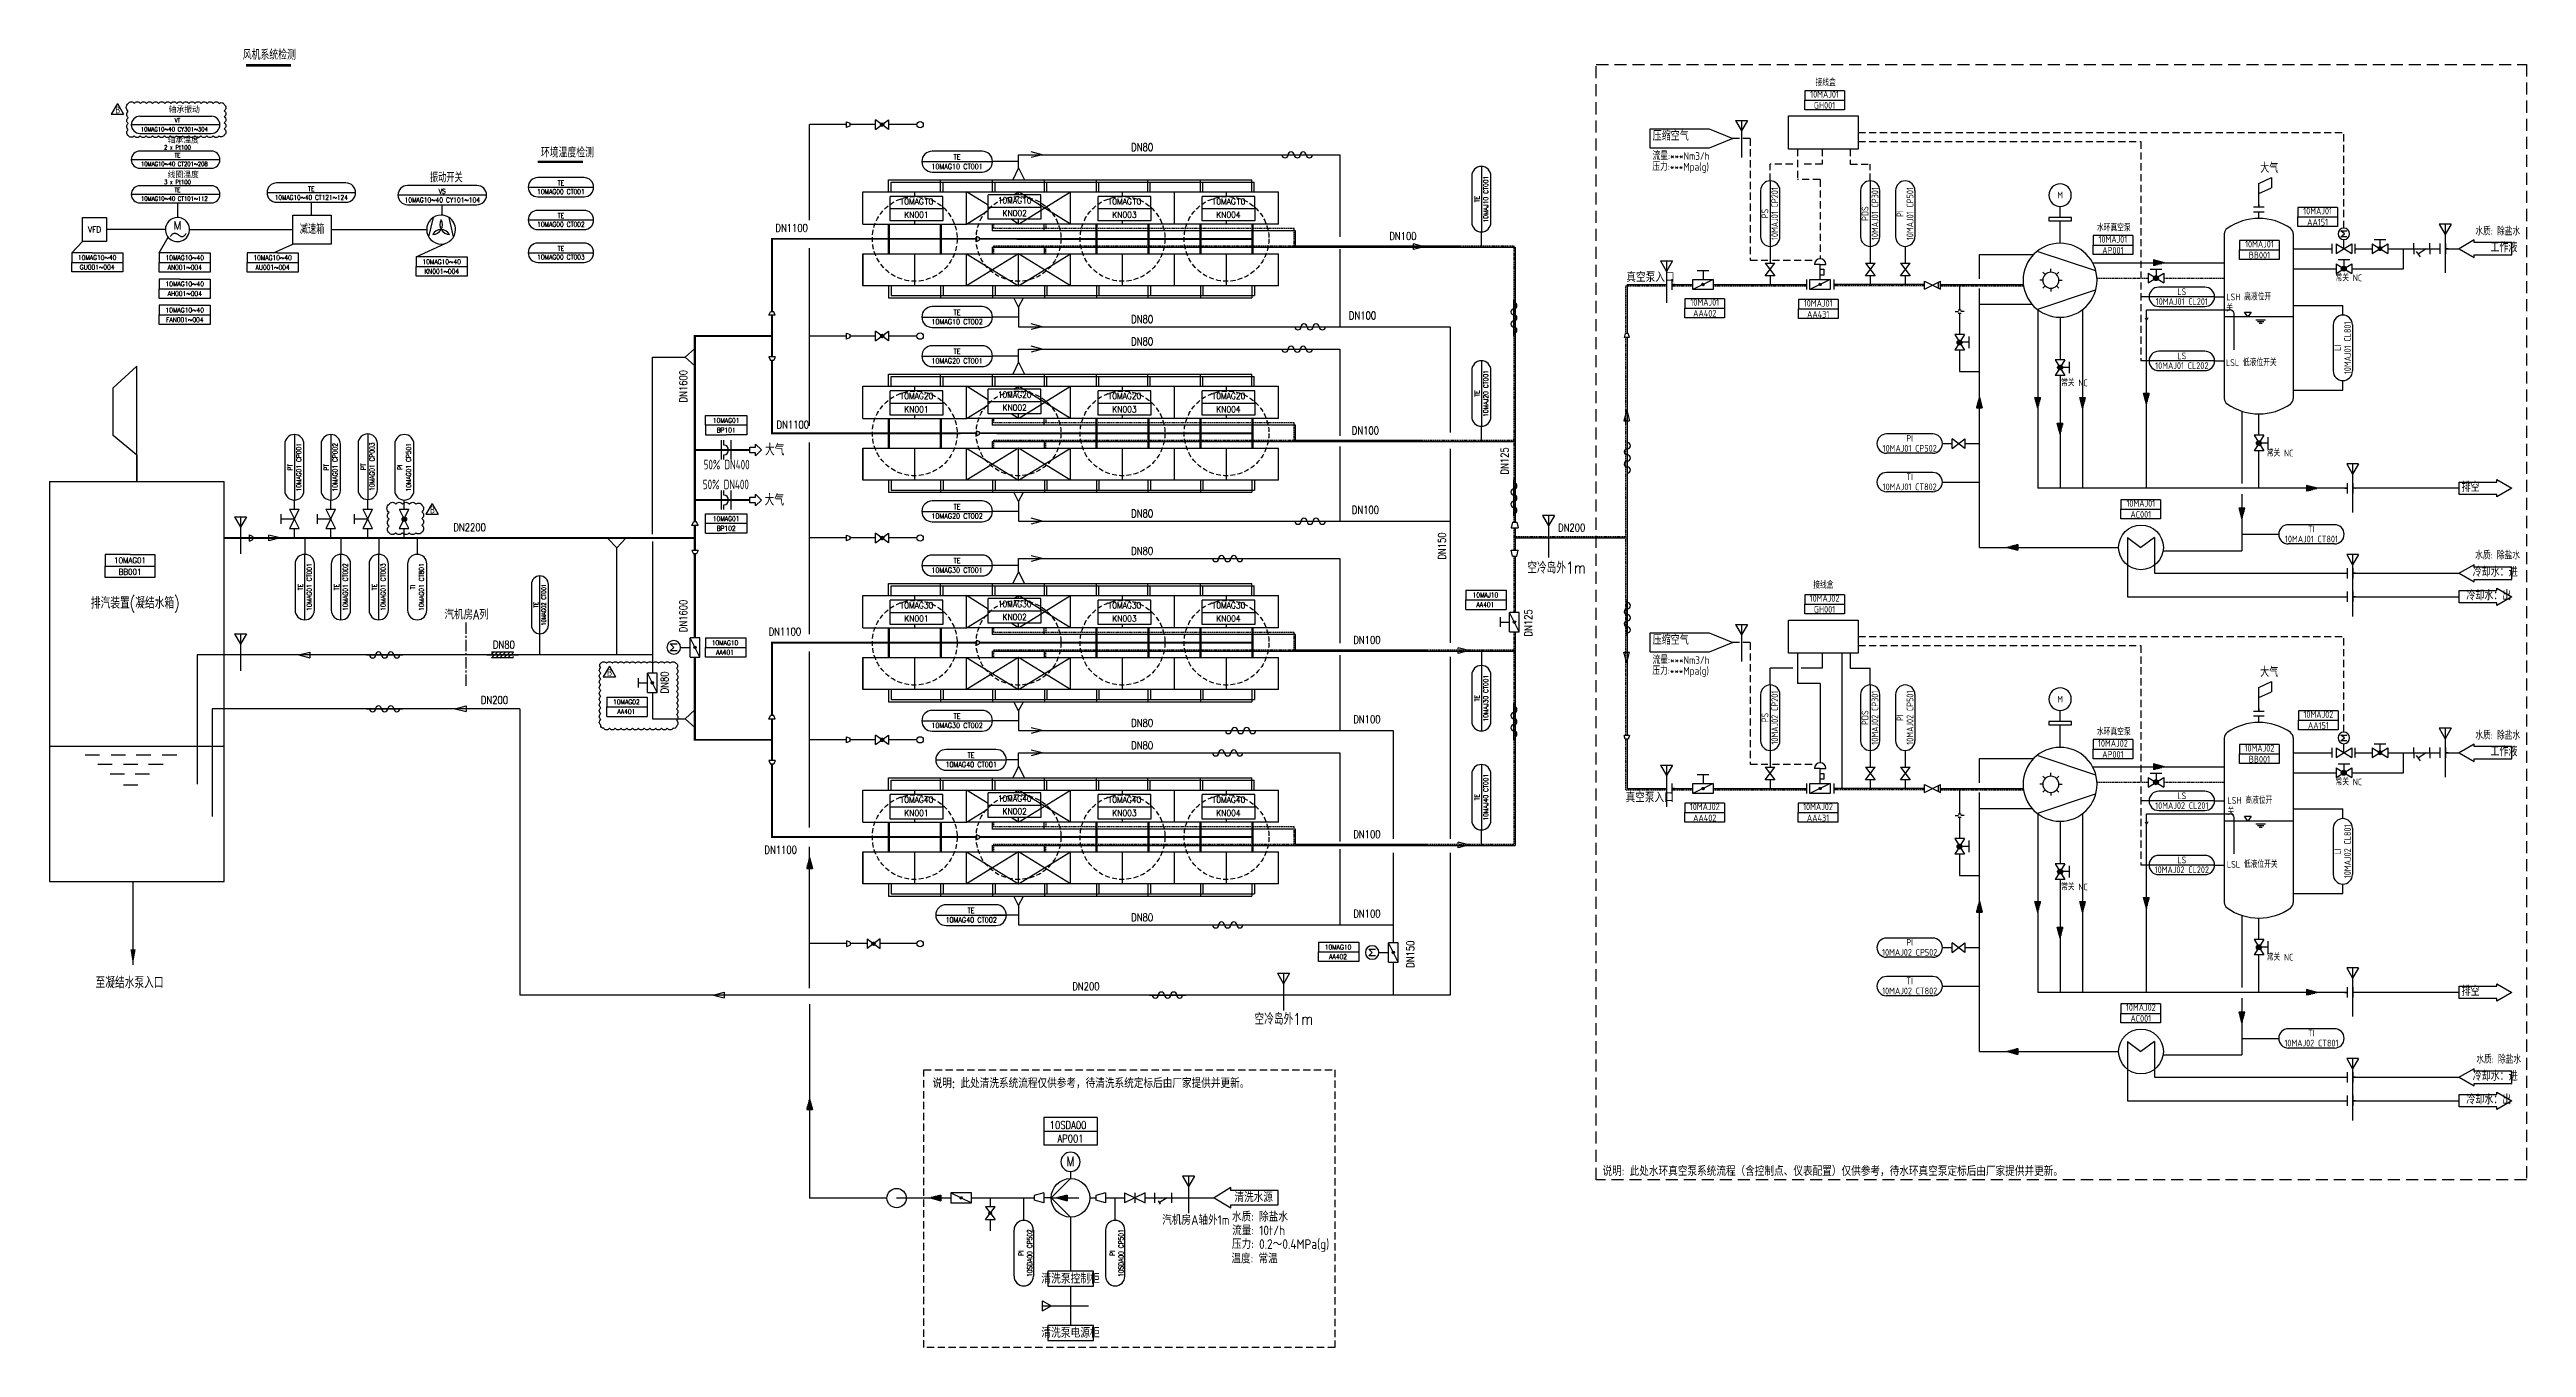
# Model space of a CAD drawing. Extents: x 8403 to 9689, y 4782 to 5455.
import ezdxf
from ezdxf.enums import TextEntityAlignment as Align

# ---------------------------------------------------------------- set-up
doc = ezdxf.new("R2010")
doc.units = 0
doc.header["$LTSCALE"] = 5
doc.header["$MEASUREMENT"] = 0
for name, pattern in [('CENTER', [18, 12, -2, 2, -2]), ('CONTINUES', [20, 10, 10]), ('DASHED', [0.75, 0.5, -0.25]), ('DASHED2', [0.375, 0.25, -0.125]), ('HIDDEN', [0.375, 0.25, -0.125]), ('LTY1', [0])]:
    doc.linetypes.add(name, pattern=pattern)
doc.layers.get('0').update_dxf_attribs({"linetype": 'CONTINUOUS'})
for name, color, linetype in [('1', 7, 'CONTINUOUS'), ('25C', 1, 'CENTER'), ('25D', 4, 'DASHED2'), ('25H', 4, 'HIDDEN'), ('35', 3, 'CONTINUOUS'), ('50', 2, 'CONTINUOUS'), ('DIM', 3, 'CONTINUOUS'), ('PS-TEXT', 3, 'CONTINUOUS'), ('云线', 6, 'CONTINUOUS'), ('编号 信号', 3, 'CONTINUOUS')]:
    doc.layers.add(name, color=color, linetype=linetype)
for name, color, linetype, lineweight in [('GF_TEXT', 3, 'CONTINUOUS', 25), ('GF_Thin', 7, 'CONTINUOUS', 25), ('PEN1', 7, 'LTY1', 25), ('PEN4', 7, 'LTY1', 25)]:
    doc.layers.add(name, color=color, linetype=linetype, lineweight=lineweight)
doc.styles.add('AUDIT_D_071005084041-0', font='txt')
doc.styles.add('DIM_FONT', font='SIMPLEX.shx', dxfattribs={"width": 0.8, "bigfont": 'hztxt.shx'})
doc.styles.add('FS', font='simplex.shx', dxfattribs={"width": 0.7, "bigfont": 'lc_hztxt.shx'})
doc.styles.add('NORMSCHRIFT', font='normwin')
doc.styles.get("Standard").update_dxf_attribs({"font": 'simplex.shx', "bigfont": 'lc_hztxt.shx'})
doc.styles.add('双良空冷', font='gbenor.shx', dxfattribs={"bigfont": 'gbcbig.shx'})

msp = doc.modelspace()

# ---------------------------------------------------------------- texts
at = {"layer": '1', "color": 3, "style": '双良空冷'}
for s, p in [('接线盒', (9325, 5438.3)), ('水环真空泵', (9474.6, 5362.9)), ('接线盒', (9323.8, 5177.4)), ('水环真空泵', (9474.6, 5101.2))]:
    msp.add_text(s, height=3.5, dxfattribs=at).set_placement(p, align=Align.MIDDLE_CENTER)
at = {"layer": '1', "color": 3}
for s, height, width, p in [('10MAG10~40 CY301~304', 2.226, 0.9, (8467.6, 5414.1)), ('VT', 2.23, 0.9, (8469.2, 5418.7)), ('2 x Pt100', 2.23, 0.9, (8469.2, 5404.7)), ('TE', 2.23, 0.9, (8469.2, 5400.6)), ('10MAG10~40 CT201~208', 2.226, 0.9, (8467.6, 5396.1)), ('10MAG10 CT001', 2.7, 0.9, (8874, 5394.8)), ('TE', 2.7, 0.9, (8874, 5399.7)), ('10MAG10~40 CT101~112', 2.226, 0.9, (8467.6, 5378.1)), ('3 x Pt100', 2.23, 0.9, (8469.2, 5386.7)), ('TE', 2.23, 0.9, (8469.2, 5382.6)), ('10MAG10~40 CT121~124', 2.5, 0.75, (8538.7, 5378.7)), ('TE', 2.5, 0.9, (8538.7, 5383.2)), ('10MAG10~40 CY101~104', 2.5, 0.9, (8606.7, 5377.4)), ('VS', 2.5, 0.9, (8606.7, 5381.9)), ('VFD', 3.12, 0.9, (8426.2, 5362)), ('10MAG10~40', 2.5, 0.9, (8427.5, 5347.5)), ('GU001~004', 2.5, 0.9, (8427.5, 5342.5)), ('10MAG10~40', 2.5, 0.9, (8473, 5347.4)), ('AN001~004', 2.5, 0.9, (8473, 5342.4)), ('10MAG10~40', 2.5, 0.9, (8518.6, 5347.4)), ('AU001~004', 2.5, 0.9, (8518.6, 5342.4)), ('10MAG10~40', 2.5, 0.9, (8606.4, 5345.3)), ('KN001~004', 2.5, 0.9, (8606.4, 5340.3)), ('10MAG10~40', 2.5, 0.9, (8473, 5333.8)), ('AH001~004', 2.5, 0.9, (8473, 5328.8)), ('10MAG10~40', 2.5, 0.9, (8473, 5320.2)), ('FAN001~004', 2.5, 0.9, (8473, 5315.2)), ('10MAG10 CT002', 2.7, 0.9, (8874, 5314.2)), ('TE', 2.7, 0.9, (8874, 5319)), ('TE', 2.7, 0.9, (8874, 5298.8)), ('10MAG20 CT001', 2.7, 0.9, (8874, 5293.9)), ('10MAG01', 2.5, 0.9, (8754.1, 5262.9)), ('BP101', 2.5, 0.9, (8754.1, 5257.9)), ('10MAG01', 2.5, 0.9, (8754.1, 5211.9)), ('10MAG20 CT002', 2.7, 0.9, (8874, 5213.3)), ('TE', 2.7, 0.9, (8874, 5218.1)), ('BP102', 2.5, 0.9, (8754.1, 5206.9)), ('10MAG01', 3, 0.9, (8444.6, 5190.3)), ('BB001', 3, 0.9, (8444.6, 5184.3)), ('10MAG30 CT001', 2.7, 0.9, (8874, 5185.2)), ('TE', 2.7, 0.9, (8874, 5190.1)), ('10MAJ10', 2.5, 0.9, (9148.3, 5172.3)), ('AA401', 2.5, 0.9, (9148.3, 5167.3)), ('10MAG10', 2.5, 0.9, (8753.5, 5147.5)), ('AA401', 2.5, 0.9, (8753.5, 5142.5)), ('10MAG02', 2.5, 0.9, (8702.3, 5116.8)), ('AA401', 2.5, 0.9, (8702.3, 5111.8)), ('10MAG30 CT002', 2.7, 0.9, (8874, 5104.6)), ('TE', 2.7, 0.9, (8874, 5109.4)), ('10MAG40 CT001', 2.7, 0.9, (8881.3, 5084.3)), ('TE', 2.7, 0.9, (8881.3, 5089.1)), ('10MAG40 CT002', 2.7, 0.9, (8881.3, 5003.6)), ('TE', 2.7, 0.9, (8881.3, 5008.5)), ('10MAG10', 2.5, 0.9, (9071.8, 4989.5)), ('AA402', 2.5, 0.9, (9071.8, 4984.5))]:
    msp.add_text(s, height=height, dxfattribs=dict(at, width=width)).set_placement(p, align=Align.MIDDLE_CENTER)
at = {"layer": '1', "color": 3, "style": 'FS'}
for s, p in [('轴承振动', (8464.6, 5422.6)), ('轴承温度', (8464.1, 5406.8)), ('线圈温度', (8464.1, 5388.8))]:
    msp.add_text(s, height=3.12, dxfattribs=at).set_placement(p)
at = {"layer": '1', "color": 3, "width": 0.9}
for s, height, p in [('10MAJ10 CT001', 2.5, (9148.5, 5377.8)), ('TE', 2.5, (9144, 5377.8)), ('10MAJ20 CT001', 2.5, (9148.5, 5276.9)), ('TE', 2.5, (9144, 5276.9)), ('10MAG01 CT001', 2.5, (8537.6, 5176.4)), ('10MAG01 CT002', 2.5, (8556.4, 5176.4)), ('10MAG01 CT003', 2.5, (8576, 5176.4)), ('10MAG01 CT801', 2.5, (8595.9, 5176.4)), ('TE', 2.5, (8533.1, 5176.4)), ('TE', 2.5, (8551.9, 5176.4)), ('TE', 2.5, (8571.5, 5176.4)), ('TI', 2.5, (8591.4, 5176.4)), ('10MAG02 CT001', 2.2, (8659.4, 5167.2)), ('TE', 2.2, (8655.4, 5167.2)), ('TE', 2.5, (9144, 5118.7)), ('10MAJ30 CT001', 2.5, (9148.5, 5118.7)), ('TE', 2.5, (9144, 5067.3)), ('10MAJ40 CT001', 2.5, (9148.5, 5067.3))]:
    msp.add_text(s, height=height, rotation=90, dxfattribs=at).set_placement(p, align=Align.MIDDLE_CENTER)
at = {"layer": '1', "color": 3, "char_height": 3.5, "width": 22.602, "attachment_point": 1, "style": '双良空冷'}
for s, insert in [('常关 NC', (9589.7, 5338.7)), ('LSH 高液位开关', (9533, 5328.8)), ('常关 NC', (9447.2, 5284.2)), ('常关 NC', (9554, 5247.7)), ('LSH 高液位开关', (9533.6, 5067.4)), ('常关 NC', (9589.7, 5077)), ('常关 NC', (9447.2, 5022.5)), ('常关 NC', (9554, 4986))]:
    msp.add_mtext(s, dxfattribs=dict(at, insert=insert))
at = {"layer": '1', "color": 3, "char_height": 3.5, "attachment_point": 1, "style": '双良空冷'}
for insert in [(9532.8, 5294.7), (9533.3, 5034.2)]:
    msp.add_mtext('LSL 低液位开关', dxfattribs=dict(at, insert=insert))
at = {"layer": '35', "style": '双良空冷', "width": 0.8}
for p in [(8742.4, 5237.5), (8742, 5227.2)]:
    msp.add_text('50%%% DN400', height=5, dxfattribs=at).set_placement(p)
at = {"layer": '35', "ltscale": 5, "style": '双良空冷'}
msp.add_text('清洗水源', height=5, dxfattribs=at).set_placement((9028, 4857.1), align=Align.CENTER)
at = {"layer": '50', "color": 2, "style": 'FS', "width": 0.75}
msp.add_text('风机系统检测', height=4.71, dxfattribs=at).set_placement((8516.9, 5452.6), align=Align.MIDDLE_CENTER)
msp.add_text('环境温度检测', height=4.71, dxfattribs=at).set_placement((8657.9, 5399.5))
at = {"layer": '50', "color": 2, "width": 0.9}
msp.add_text('M', height=4.38, dxfattribs=at).set_placement((8469.2, 5364.2), align=Align.MIDDLE_CENTER)
at = {"layer": 'DIM', "linetype": 'CONTINUES', "style": '双良空冷'}
for s, p in [('压缩空气', (9235.2, 5408.2)), ('大气', (9550.6, 5391.5)), ('工作液', (9670.1, 5350.3)), ('排空', (9655.2, 5225.9)), ('冷却水：进', (9660.9, 5181.8)), ('冷却水：出', (9657.6, 5169.6)), ('压缩空气', (9235.2, 5146.5)), ('大气', (9550.6, 5129.8)), ('工作液', (9670.1, 5088.6)), ('排空', (9655.2, 4964.2)), ('冷却水：出', (9657.6, 4907.9)), ('冷却水：进', (9660.9, 4920.1))]:
    msp.add_text(s, height=4.68, dxfattribs=at).set_placement(p)
at = {"layer": 'DIM', "color": 3, "width": 0.9}
for s, p in [('10MAG00 CT001', (8668.3, 5381.7)), ('TE', (8668.3, 5386.2)), ('10MAG00 CT002', (8668.3, 5364.7)), ('TE', (8668.3, 5369.2)), ('TE', (8668.3, 5352.2)), ('10MAG00 CT003', (8668.3, 5347.7))]:
    msp.add_text(s, height=2.5, dxfattribs=at).set_placement(p, align=Align.MIDDLE_CENTER)
at = {"layer": 'DIM', "width": 0.9}
for s, p in [('10MAG10', (8852.9, 5376.6)), ('10MAG10', (8903.9, 5377.2)), ('10MAG10', (8960.9, 5376.6)), ('10MAG10', (9014.9, 5376.6)), ('KN001', (8852.9, 5369.7)), ('KN002', (8903.9, 5370.5)), ('KN003', (8960.9, 5369.7)), ('KN004', (9014.9, 5369.7)), ('10MAG20', (8852.9, 5275.6)), ('10MAG20', (8903.9, 5276.3)), ('10MAG20', (8960.9, 5275.6)), ('10MAG20', (9014.9, 5275.6)), ('KN001', (8852.9, 5268.7)), ('KN002', (8903.9, 5269.6)), ('KN003', (8960.9, 5268.7)), ('KN004', (9014.9, 5268.7)), ('10MAG30', (8852.9, 5166.9)), ('KN001', (8852.9, 5160.1)), ('10MAG30', (8903.9, 5167.6)), ('KN002', (8903.9, 5160.9)), ('10MAG30', (8960.9, 5166.9)), ('KN003', (8960.9, 5160.1)), ('10MAG30', (9014.9, 5166.9)), ('KN004', (9014.9, 5160.1)), ('10MAG40', (8852.9, 5066)), ('10MAG40', (8903.9, 5066.6)), ('10MAG40', (8960.9, 5066)), ('10MAG40', (9014.9, 5066)), ('KN001', (8852.9, 5059.1)), ('KN002', (8903.9, 5060)), ('KN003', (8960.9, 5059.1)), ('KN004', (9014.9, 5059.1))]:
    msp.add_text(s, height=3.18, dxfattribs=at).set_placement(p, align=Align.MIDDLE_CENTER)
at = {"layer": 'DIM', "color": 3, "width": 0.9}
for s, p in [('10MAG01 CP001', (8532.2, 5238.6)), ('10MAG01 CP002', (8551, 5238.6)), ('10MAG01 CP003', (8570.2, 5238.9)), ('10MAG01 CP501', (8589.2, 5238.6)), ('PT', (8527.7, 5238.6)), ('PT', (8546.5, 5238.6)), ('PT', (8565.7, 5238.9)), ('PI', (8584.7, 5238.6)), ('10SDA00 CP502', (8911.7, 4830.6)), ('10SDA00 CP501', (8959.1, 4830.6)), ('PI', (8907.2, 4830.6)), ('PI', (8954.6, 4830.6))]:
    msp.add_text(s, height=2.5, rotation=90, dxfattribs=at).set_placement(p, align=Align.MIDDLE_CENTER)
at = {"layer": 'DIM', "linetype": 'CONTINUES', "style": 'DIM_FONT', "width": 0.8}
msp.add_text('10SDA00', height=4, dxfattribs=at).set_placement((8922.1, 4895.1))
for s, height, p in [('AP001', 4, (8932.9, 4890.1)), ('M', 5, (8932.9, 4878.3)), ('清洗泵控制柜', 4.68, (8932.9, 4817.2)), ('清洗泵电源柜', 4.68, (8932.9, 4789.1))]:
    msp.add_text(s, height=height, dxfattribs=at).set_placement(p, align=Align.MIDDLE_CENTER)
at = {"layer": 'PS-TEXT', "color": 3, "style": 'DIM_FONT'}
for s, height, width, p in [('DN80', 4, 0.8, (8970.1, 5404.8)), ('减速箱', 4.5, 0.7, (8539.1, 5362.1)), ('DN1100', 4, 0.8, (8788.1, 5362.9)), ('DN100', 4, 0.8, (9105.5, 5358.6)), ('DN80', 4, 0.8, (8970.1, 5315.5)), ('DN100', 4, 0.8, (9084.5, 5317.4)), ('DN80', 4, 0.8, (8970.1, 5303.9)), ('DN1100', 4, 0.8, (8788.7, 5260.7)), ('大气', 6, 0.8, (8779.3, 5247.7)), ('DN100', 4, 0.8, (9086, 5257.7)), ('大气', 6, 0.8, (8779.1, 5221.7)), ('DN2200', 4, 0.8, (8620.9, 5207.4)), ('DN80', 4, 0.8, (8970.1, 5214.6)), ('DN100', 4, 0.8, (9086, 5216.5)), ('DN200', 4, 0.8, (9193.1, 5207.3)), ('DN80', 4, 0.8, (8970.1, 5195.2)), ('排汽装置(凝结水箱)', 6, 0.8, (8447.3, 5168.2)), ('汽机房A列', 5, 0.8, (8619.3, 5162.1)), ('DN80', 4, 0.8, (8638.7, 5146.5)), ('DN1100', 4, 0.8, (8784.6, 5153.3)), ('DN100', 4, 0.8, (9086.8, 5149)), ('DN200', 4, 0.8, (8633.8, 5117.8)), ('DN80', 4, 0.8, (8970.1, 5105.9)), ('DN100', 4, 0.8, (9086.8, 5107.8)), ('DN80', 4, 0.8, (8970.1, 5094.2)), ('DN1100', 4, 0.8, (8782.4, 5040)), ('DN100', 4, 0.8, (9086.8, 5048.1)), ('DN80', 4, 0.8, (8970.1, 5004.9)), ('DN100', 4, 0.8, (9086.8, 5006.9)), ('DN200', 4, 0.8, (8940.9, 4969.2))]:
    msp.add_text(s, height=height, dxfattribs=dict(at, width=width)).set_placement(p, align=Align.MIDDLE_CENTER)
at = {"layer": 'PS-TEXT', "color": 3, "style": '双良空冷'}
for s, height, p in [('流量:***Nm3/h', 4, (9235.1, 5398.2)), ('压力:***Mpa(g) ', 4, (9235, 5392.6)), ('水质: 除盐水', 4, (9662.3, 5359)), ('水质: 除盐水', 4, (9662.2, 5190.8)), ('压力:***Mpa(g) ', 4, (9235, 5130.9)), ('流量:***Nm3/h', 4, (9235.1, 5136.5)), ('水质: 除盐水', 4, (9662.3, 5097.3)), ('水质: 除盐水', 4, (9662.8, 4929.1)), ('说明: 此处水环真空泵系统流程（含控制点、仪表配置）仅供参考，待水环真空泵定标后由厂家提供并更新。', 5, (9209.1, 4870.7)), ('汽机房A轴外1m', 5, (8980.5, 4845.3)), ('水质: 除盐水', 5, (9016.7, 4847)), ('压力: 0.2～0.4MPa(g)', 5, (9016.7, 4832.8)), ('流量: 10t/h ', 5, (9016.8, 4839.9)), ('温度: 常温', 5, (9016.4, 4825.3))]:
    msp.add_text(s, height=height, dxfattribs=at).set_placement(p)
at = {"layer": 'PS-TEXT', "color": 3, "style": 'DIM_FONT'}
for s, height, width, p in [('振动开关', 4.5, 0.7, (8600.3, 5386.6)), ('真空泵入口', 5, 0.8, (9221.5, 5334.8)), ('空冷岛外1m', 6, 0.8, (9170, 5183.5)), ('真空泵入口', 5, 0.8, (9221.1, 5064.7)), ('至凝结水泵入口', 6, 0.8, (8426.7, 4968.1)), ('空冷岛外1m', 6, 0.8, (9028.4, 4949.2)), ('说明: 此处清洗系统流程仅供参考，待清洗系统定标后由厂家提供并更新。', 5, 0.8, (8861.3, 4916.3))]:
    msp.add_text(s, height=height, dxfattribs=dict(at, width=width)).set_placement(p)
at = {"layer": 'PS-TEXT', "color": 3, "style": '双良空冷', "width": 0.8}
for p in [(9446.7, 5379.9), (9446.7, 5118.2)]:
    msp.add_text('M', height=3.5, dxfattribs=at).set_placement(p, align=Align.MIDDLE)
at = {"layer": 'PS-TEXT', "color": 3, "style": 'DIM_FONT', "width": 0.8}
for s, p in [('DN1600', (8731.8, 5280.7)), ('DN125', (9158.3, 5241.9)), ('DN150', (9125.7, 5197.7)), ('DN1600', (8731.8, 5161.4)), ('DN125', (9170.6, 5157.8)), ('DN80', (8722.1, 5126.9)), ('DN150', (9109.4, 4985.8))]:
    msp.add_text(s, height=4, rotation=90, dxfattribs=at).set_placement(p, align=Align.MIDDLE_CENTER)
at = {"layer": '云线', "style": '双良空冷'}
for p in [(8438.2, 5424.1), (8601.6, 5216.5), (8693.6, 5132.1)]:
    msp.add_text('B', height=3.5, dxfattribs=at).set_placement(p, align=Align.MIDDLE_CENTER)

# ---------------------------------------------------------------- blocks, each defined once
blk = doc.blocks.new('S_90')
at = {"layer": 'PEN1', "linetype": 'LTY1'}
for p, q in [((-4, 0), (0, 1.05)), ((-4, 0), (0, -1.05)), ((0, 0.05), (-3.75, 0.05)), ((0, 0.25), (-3, 0.25)), ((0, 0.45), (-2.25, 0.45)), ((0, 0.65), (-1.5, 0.65)), ((0, 0.85), (-0.75, 0.85)), ((0, -1.05), (0, 1.05)), ((0, -0.125), (-3.525, -0.125)), ((0, -0.325), (-2.775, -0.325)), ((0, -0.525), (-2.05, -0.525)), ((0, -0.725), (-1.3, -0.725)), ((0, -0.925), (-0.55, -0.925))]:
    blk.add_line(p, q, dxfattribs=at)
blk.add_circle((-4, 0), 0.025, dxfattribs=at)
at = {"layer": 'PEN4', "style": 'AUDIT_D_071005084041-0', "flags": 9}
blk.add_attdef('CODE_21', (0, 0), '', height=0.2, dxfattribs=at)
blk = doc.blocks.new('NEWBLOCK2')
at = {"layer": 'DIM', "color": 3}
for p, q in [((6662.7, 5428.7), (6628.7, 5428.7)), ((6657.7, 5433.7), (6633.7, 5433.7)), ((6633.7, 5423.7), (6657.7, 5423.7))]:
    blk.add_line(p, q, dxfattribs=at)
for centre, start, end in [((6633.7, 5428.7), 90, 180), ((6633.7, 5428.7), 180, 270), ((6657.7, 5428.7), 0, 90), ((6657.7, 5428.7), 270, 0)]:
    blk.add_arc(centre, 5, start, end, dxfattribs=at)
at = {"layer": '50', "color": 3, "style": '双良空冷'}
for tag, p in [('代号', (6645.7, 5429.6)), ('编码', (6645.7, 5424.5))]:
    blk.add_attdef(tag, text='', height=3.5, rotation=2, dxfattribs=at).set_placement(p, align=Align.CENTER)
blk = doc.blocks.new('NEWBLOCK6')
at = {"layer": 'DIM', "linetype": 'CONTINUES'}
for p, q in [((7349.8, 5495.9), (7325.8, 5495.9)), ((7349.8, 5485.9), (7325.8, 5485.9))]:
    blk.add_line(p, q, dxfattribs=at)
for centre, start, end in [((7325.8, 5490.9), 90, 270), ((7349.8, 5490.9), 270, 90)]:
    blk.add_arc(centre, 5, start, end, dxfattribs=at)
at = {"layer": '50', "color": 3, "style": '双良空冷'}
for tag, p in [('代号', (7337.8, 5491.9)), ('编码', (7337.8, 5486.7))]:
    blk.add_attdef(tag, text='', height=3.5, dxfattribs=at).set_placement(p, align=Align.CENTER)
blk = doc.blocks.new('NEWBLOCK4')
at = {"layer": '1', "color": 3}
for p, q in [((6311.3, 5270.8), (6290.7, 5270.8)), ((6290.7, 5270.8), (6290.7, 5265.9)), ((6290.7, 5265.9), (6311.3, 5265.9)), ((6290.7, 5260.9), (6290.7, 5265.9)), ((6311.3, 5260.9), (6290.7, 5260.9)), ((6311.3, 5270.8), (6311.3, 5265.9)), ((6311.3, 5265.9), (6311.3, 5260.9))]:
    blk.add_line(p, q, dxfattribs=at)
at = {"layer": '50', "color": 3, "style": '双良空冷'}
for tag, p in [('代号', (6301, 5267.2)), ('编码', (6301, 5261.4))]:
    blk.add_attdef(tag, text='', height=3.5, rotation=2, dxfattribs=at).set_placement(p, align=Align.CENTER)
blk = doc.blocks.new('S_110')
at = {"layer": 'PEN1', "linetype": 'LTY1'}
for p, q in [((-2, 0), (-1, 0)), ((-1, -2), (-1, 2)), ((1, 2), (1, -2)), ((2, 0), (1, 0))]:
    blk.add_line(p, q, dxfattribs=at)
blk.add_circle((-2, 0), 0.025, dxfattribs=at)
at = {"layer": 'PEN4', "style": 'NORMSCHRIFT', "flags": 9}
blk.add_attdef('CODE_21', (0, 0), '', height=3.5, dxfattribs=at)

# ---------------------------------------------------------------- hatches: boundary and pattern name
at = {"layer": '1'}
h = msp.add_hatch(dxfattribs=at)
h.set_pattern_fill('ANSI37', color=252, style=0)
h.set_pattern_definition([(45, (3409.2358, 2910.065), (-2.245064, 2.245064), []), (135, (3409.2358, 2910.065), (-2.245064, -2.245064), [])])
h.paths.add_polyline_path([(8834.4, 5417, 0.162278), (8834.3, 5416.5, 0.162278), (8834.4, 5416.1), (8835.1, 5416.5)])
h.paths.add_polyline_path([(8835.7, 5417, 0.5), (8834.4, 5417), (8835.1, 5416.5)])
h.paths.add_polyline_path([(8835.7, 5417), (8835.1, 5416.5), (8835.7, 5416.1, 0.162278), (8835.9, 5416.5, 0.162278)])
h.paths.add_polyline_path([(8835.1, 5416.5), (8834.4, 5416.1, 0.5), (8835.7, 5416.1)])
h = msp.add_hatch(dxfattribs=at)
h.set_pattern_fill('ANSI37', color=252, scale=0.01, style=0)
h.set_pattern_definition([(45, (3409.23582, 2910.065114), (-0.0224506403, 0.0224506403), []), (135, (3409.23582, 2910.065114), (-0.0224506403, -0.0224506403), [])])
h.paths.add_polyline_path([(8834.4, 5417, 0.162278), (8834.3, 5416.5, 0.162278), (8834.4, 5416.1), (8835.1, 5416.5)])
h.paths.add_polyline_path([(8835.7, 5417, 0.5), (8834.4, 5417), (8835.1, 5416.5)])
h.paths.add_polyline_path([(8835.9, 5416.5, 0.162278), (8835.7, 5417), (8835.1, 5416.5), (8835.7, 5416.1, 0.162278)])
h.paths.add_polyline_path([(8835.1, 5416.5), (8834.4, 5416.1, 0.5), (8835.7, 5416.1)])
h = msp.add_hatch(dxfattribs=at)
h.set_pattern_fill('ANSI37', color=252, style=0)
h.set_pattern_definition([(45, (3409.2358, 2800.2726), (-2.245064, 2.245064), []), (135, (3409.2358, 2800.2726), (-2.245064, -2.245064), [])])
h.paths.add_polyline_path([(8834.4, 5307.2, 0.162278), (8834.3, 5306.7, 0.162278), (8834.4, 5306.3), (8835.1, 5306.7)])
h.paths.add_polyline_path([(8835.7, 5307.2, 0.5), (8834.4, 5307.2), (8835.1, 5306.7)])
h.paths.add_polyline_path([(8835.7, 5307.2), (8835.1, 5306.7), (8835.7, 5306.3, 0.162278), (8835.9, 5306.7, 0.162278)])
h.paths.add_polyline_path([(8835.1, 5306.7), (8834.4, 5306.3, 0.5), (8835.7, 5306.3)])
h = msp.add_hatch(dxfattribs=at)
h.set_pattern_fill('ANSI37', color=252, scale=0.01, style=0)
h.set_pattern_definition([(45, (3409.23582, 2800.272563), (-0.0224506403, 0.0224506403), []), (135, (3409.23582, 2800.272563), (-0.0224506403, -0.0224506403), [])])
h.paths.add_polyline_path([(8834.4, 5307.2, 0.162278), (8834.3, 5306.7, 0.162278), (8834.4, 5306.3), (8835.1, 5306.7)])
h.paths.add_polyline_path([(8835.7, 5307.2, 0.5), (8834.4, 5307.2), (8835.1, 5306.7)])
h.paths.add_polyline_path([(8835.9, 5306.7, 0.162278), (8835.7, 5307.2), (8835.1, 5306.7), (8835.7, 5306.3, 0.162278)])
h.paths.add_polyline_path([(8835.1, 5306.7), (8834.4, 5306.3, 0.5), (8835.7, 5306.3)])
h = msp.add_hatch(dxfattribs=at)
h.set_pattern_fill('ANSI37', color=252, style=0)
h.set_pattern_definition([(45, (3409.2334, 2695.458), (-2.245064, 2.245064), []), (135, (3409.2334, 2695.458), (-2.245064, -2.245064), [])])
h.paths.add_polyline_path([(8834.4, 5202.4, 0.162278), (8834.3, 5201.9, 0.162278), (8834.4, 5201.4), (8835.1, 5201.9)])
h.paths.add_polyline_path([(8835.7, 5202.4, 0.5), (8834.4, 5202.4), (8835.1, 5201.9)])
h.paths.add_polyline_path([(8835.7, 5202.4), (8835.1, 5201.9), (8835.7, 5201.4, 0.162278), (8835.9, 5201.9, 0.162278)])
h.paths.add_polyline_path([(8835.1, 5201.9), (8834.4, 5201.4, 0.5), (8835.7, 5201.4)])
h = msp.add_hatch(dxfattribs=at)
h.set_pattern_fill('ANSI37', color=252, scale=0.01, style=0)
h.set_pattern_definition([(45, (3409.233354, 2695.457965), (-0.0224506403, 0.0224506403), []), (135, (3409.233354, 2695.457965), (-0.0224506403, -0.0224506403), [])])
h.paths.add_polyline_path([(8834.4, 5202.4, 0.162278), (8834.3, 5201.9, 0.162278), (8834.4, 5201.4), (8835.1, 5201.9)])
h.paths.add_polyline_path([(8835.7, 5202.4, 0.5), (8834.4, 5202.4), (8835.1, 5201.9)])
h.paths.add_polyline_path([(8835.9, 5201.9, 0.162278), (8835.7, 5202.4), (8835.1, 5201.9), (8835.7, 5201.4, 0.162278)])
h.paths.add_polyline_path([(8835.1, 5201.9), (8834.4, 5201.4, 0.5), (8835.7, 5201.4)])
h = msp.add_hatch(dxfattribs=at)
h.set_pattern_fill('ANSI37', color=252, style=0)
h.set_pattern_definition([(45, (3409.2358, 2590.6434), (-2.245064, 2.245064), []), (135, (3409.2358, 2590.6434), (-2.245064, -2.245064), [])])
h.paths.add_polyline_path([(8834.4, 5097.6, 0.162278), (8834.3, 5097.1, 0.162278), (8834.4, 5096.6), (8835.1, 5097.1)])
h.paths.add_polyline_path([(8835.7, 5097.6, 0.5), (8834.4, 5097.6), (8835.1, 5097.1)])
h.paths.add_polyline_path([(8835.7, 5097.6), (8835.1, 5097.1), (8835.7, 5096.6, 0.162278), (8835.9, 5097.1, 0.162278)])
h.paths.add_polyline_path([(8835.1, 5097.1), (8834.4, 5096.6, 0.5), (8835.7, 5096.6)])
h = msp.add_hatch(dxfattribs=at)
h.set_pattern_fill('ANSI37', color=252, scale=0.01, style=0)
h.set_pattern_definition([(45, (3409.23582, 2590.643367), (-0.0224506403, 0.0224506403), []), (135, (3409.23582, 2590.643367), (-0.0224506403, -0.0224506403), [])])
h.paths.add_polyline_path([(8834.4, 5097.6, 0.162278), (8834.3, 5097.1, 0.162278), (8834.4, 5096.6), (8835.1, 5097.1)])
h.paths.add_polyline_path([(8835.7, 5097.6, 0.5), (8834.4, 5097.6), (8835.1, 5097.1)])
h.paths.add_polyline_path([(8835.9, 5097.1, 0.162278), (8835.7, 5097.6), (8835.1, 5097.1), (8835.7, 5096.6, 0.162278)])
h.paths.add_polyline_path([(8835.1, 5097.1), (8834.4, 5096.6, 0.5), (8835.7, 5096.6)])
h = msp.add_hatch(dxfattribs=at)
h.set_pattern_fill('ANSI37', color=252, style=0)
h.set_pattern_definition([(-45, (3404.7954, 7497.7276), (-2.245064, -2.245064), []), (-135, (3404.7954, 7497.7276), (-2.245064, 2.245064), [])])
h.paths.add_polyline_path([(8830, 4990.8, -0.162278), (8829.8, 4991.3, -0.162278), (8830, 4991.7), (8830.6, 4991.3)])
h.paths.add_polyline_path([(8831.3, 4990.8, -0.5), (8830, 4990.8), (8830.6, 4991.3)])
h.paths.add_polyline_path([(8831.3, 4990.8), (8830.6, 4991.3), (8831.3, 4991.7, -0.162278), (8831.4, 4991.3, -0.162278)])
h.paths.add_polyline_path([(8830.6, 4991.3), (8830, 4991.7, -0.5), (8831.3, 4991.7)])
h = msp.add_hatch(dxfattribs=at)
h.set_pattern_fill('ANSI37', color=252, scale=0.01, style=0)
h.set_pattern_definition([(-45, (3404.79538, 7497.727603), (-0.0224506403, -0.0224506403), []), (-135, (3404.79538, 7497.727603), (-0.0224506403, 0.0224506403), [])])
h.paths.add_polyline_path([(8830, 4990.8, -0.162278), (8829.8, 4991.3, -0.162278), (8830, 4991.7), (8830.6, 4991.3)])
h.paths.add_polyline_path([(8831.3, 4990.8, -0.5), (8830, 4990.8), (8830.6, 4991.3)])
h.paths.add_polyline_path([(8831.4, 4991.3, -0.162278), (8831.3, 4990.8), (8830.6, 4991.3), (8831.3, 4991.7, -0.162278)])
h.paths.add_polyline_path([(8830.6, 4991.3), (8830, 4991.7, -0.5), (8831.3, 4991.7)])
h = msp.add_hatch(dxfattribs=at)
h.set_pattern_fill('ANSI31', color=252, scale=0.01, angle=180, style=0)
h.set_pattern_definition([(135, (10428.08787, 4759.398133), (0.0224506403, 0.0224506403), [])])
h.paths.add_polyline_path([(8875.5, 4859.3, -0.113407), (8875.6, 4859.6), (8876.6, 4859.1, -0.796288)])
h.paths.add_polyline_path([(8876.7, 4859.3, -0.113407), (8876.6, 4859.1), (8875.6, 4859.6, -0.796288)])
h = msp.add_hatch(color=252, dxfattribs=at)
h.paths.add_polyline_path([(8890.7, 4851.9, -0.333333), (8891.6, 4851.9), (8891.2, 4851.3)])
h.paths.add_polyline_path([(8891.2, 4851.3), (8891.6, 4851.9, -0.5), (8891.6, 4850.7)])
h.paths.add_polyline_path([(8891.6, 4850.7, -0.333333), (8890.7, 4850.7), (8891.2, 4851.3)])
h.paths.add_polyline_path([(8891.2, 4851.3), (8890.7, 4850.7, -0.5), (8890.7, 4851.9)])
at = {"layer": '50'}
h = msp.add_hatch(color=2, dxfattribs=at)
h.paths.add_polyline_path([(9611.6, 5352.7, 0.114758), (9611.5, 5352.1, 0.116434), (9611.6, 5351.5), (9612.7, 5352.1)])
h.paths.add_polyline_path([(9611.6, 5352.7), (9612.7, 5352.1), (9613.9, 5352.7, 0.620322)])
h.paths.add_polyline_path([(9613.9, 5352.7), (9612.7, 5352.1), (9613.9, 5351.5, 0.118111), (9614, 5352.1, 0.116434)])
h.paths.add_polyline_path([(9612.7, 5352.1), (9611.6, 5351.5, 0.61575), (9613.9, 5351.5)])
h = msp.add_hatch(color=2, dxfattribs=at)
h.paths.add_polyline_path([(9495.3, 5337.4, 0.114758), (9495.2, 5336.8, 0.116434), (9495.3, 5336.2), (9496.5, 5336.8)])
h.paths.add_polyline_path([(9495.3, 5337.4), (9496.5, 5336.8), (9497.6, 5337.4, 0.620322)])
h.paths.add_polyline_path([(9497.6, 5337.4), (9496.5, 5336.8), (9497.6, 5336.2, 0.118111), (9497.8, 5336.8, 0.116434)])
h.paths.add_polyline_path([(9496.5, 5336.8), (9495.3, 5336.2, 0.61575), (9497.6, 5336.2)])
h = msp.add_hatch(color=2, dxfattribs=at)
h.paths.add_polyline_path([(9592.9, 5342.3, 0.114758), (9592.8, 5341.7, 0.116434), (9592.9, 5341.1), (9594, 5341.7)])
h.paths.add_polyline_path([(9592.9, 5342.3), (9594, 5341.7), (9595.2, 5342.3, 0.620322)])
h.paths.add_polyline_path([(9595.2, 5342.3), (9594, 5341.7), (9595.2, 5341.1, 0.118111), (9595.3, 5341.7, 0.116434)])
h.paths.add_polyline_path([(9594, 5341.7), (9592.9, 5341.1, 0.61575), (9595.2, 5341.1)])
h = msp.add_hatch(dxfattribs=at)
h.set_pattern_fill('ANSI31', color=2, scale=0.01, style=0)
h.set_pattern_definition([(45, (7709.332737, 5233.567127), (-0.0224506403, 0.0224506403), [])])
h.paths.add_polyline_path([(9261.9, 5333.5, 0.113407), (9261.8, 5333.8), (9260.8, 5333.3, 0.796288)])
h.paths.add_polyline_path([(9260.7, 5333.5, 0.113407), (9260.8, 5333.3), (9261.8, 5333.8, 0.796288)])
h = msp.add_hatch(dxfattribs=at)
h.set_pattern_fill('ANSI31', color=2, scale=0.01, style=0)
h.set_pattern_definition([(45, (7770.132507, 5233.567127), (-0.0224506403, 0.0224506403), [])])
h.paths.add_polyline_path([(9322.7, 5333.5, 0.113407), (9322.6, 5333.8), (9321.6, 5333.3, 0.796288)])
h.paths.add_polyline_path([(9321.5, 5333.5, 0.113407), (9321.6, 5333.3), (9322.6, 5333.8, 0.796288)])
h = msp.add_hatch(color=2, dxfattribs=at)
h.paths.add_polyline_path([(9395.1, 5304.6, 0.114758), (9394.5, 5304.7, 0.116434), (9394, 5304.6), (9394.5, 5303.5)])
h.paths.add_polyline_path([(9395.1, 5304.6), (9394.5, 5303.5), (9395.1, 5302.3, 0.620322)])
h.paths.add_polyline_path([(9395.1, 5302.3), (9394.5, 5303.5), (9394, 5302.3, 0.118111), (9394.5, 5302.2, 0.116434)])
h.paths.add_polyline_path([(9394.5, 5303.5), (9394, 5304.6, 0.61575), (9394, 5302.3)])
h = msp.add_hatch(color=2, dxfattribs=at)
h.paths.add_polyline_path([(9447.3, 5291.5, 0.114758), (9446.7, 5291.7, 0.116434), (9446.2, 5291.5), (9446.7, 5290.4)])
h.paths.add_polyline_path([(9447.3, 5291.5), (9446.7, 5290.4), (9447.3, 5289.2, 0.620322)])
h.paths.add_polyline_path([(9447.3, 5289.2), (9446.7, 5290.4), (9446.1, 5289.2, 0.118111), (9446.7, 5289.1, 0.116434)])
h.paths.add_polyline_path([(9446.7, 5290.4), (9446.2, 5291.5, 0.61575), (9446.1, 5289.2)])
h = msp.add_hatch(color=2, dxfattribs=at)
h.paths.add_polyline_path([(9550.4, 5252.3, 0.114758), (9549.9, 5252.4, 0.116434), (9549.3, 5252.3), (9549.9, 5251.2)])
h.paths.add_polyline_path([(9550.4, 5252.3), (9549.9, 5251.2), (9550.4, 5250, 0.620322)])
h.paths.add_polyline_path([(9550.4, 5250), (9549.9, 5251.2), (9549.3, 5250, 0.118111), (9549.9, 5249.9, 0.116434)])
h.paths.add_polyline_path([(9549.9, 5251.2), (9549.3, 5252.3, 0.61575), (9549.3, 5250)])
msp.add_hatch(color=256, dxfattribs=at).paths.add_polyline_path([(8588.2, 5211.7, 1), (8585.8, 5211.7, 1)])
h = msp.add_hatch(color=2, dxfattribs=at)
h.paths.add_polyline_path([(9592.9, 5080.6, 0.114758), (9592.8, 5080, 0.116434), (9592.9, 5079.4), (9594, 5080)])
h.paths.add_polyline_path([(9592.9, 5080.6), (9594, 5080), (9595.2, 5080.6, 0.620322)])
h.paths.add_polyline_path([(9595.2, 5080.6), (9594, 5080), (9595.2, 5079.4, 0.118111), (9595.3, 5080, 0.116434)])
h.paths.add_polyline_path([(9594, 5080), (9592.9, 5079.4, 0.61575), (9595.2, 5079.4)])
h = msp.add_hatch(color=2, dxfattribs=at)
h.paths.add_polyline_path([(9611.6, 5091, 0.114758), (9611.5, 5090.4, 0.116434), (9611.6, 5089.8), (9612.7, 5090.4)])
h.paths.add_polyline_path([(9611.6, 5091), (9612.7, 5090.4), (9613.9, 5091, 0.620322)])
h.paths.add_polyline_path([(9613.9, 5091), (9612.7, 5090.4), (9613.9, 5089.8, 0.118111), (9614, 5090.4, 0.116434)])
h.paths.add_polyline_path([(9612.7, 5090.4), (9611.6, 5089.8, 0.61575), (9613.9, 5089.8)])
h = msp.add_hatch(dxfattribs=at)
h.set_pattern_fill('ANSI31', color=2, scale=0.01, style=0)
h.set_pattern_definition([(45, (7709.332737, 4971.866847), (-0.0224506403, 0.0224506403), [])])
h.paths.add_polyline_path([(9261.9, 5071.8, 0.113407), (9261.8, 5072.1), (9260.8, 5071.6, 0.796288)])
h.paths.add_polyline_path([(9260.7, 5071.8, 0.113407), (9260.8, 5071.6), (9261.8, 5072.1, 0.796288)])
h = msp.add_hatch(dxfattribs=at)
h.set_pattern_fill('ANSI31', color=2, scale=0.01, style=0)
h.set_pattern_definition([(45, (7770.132507, 4971.866847), (-0.0224506403, 0.0224506403), [])])
h.paths.add_polyline_path([(9322.7, 5071.8, 0.113407), (9322.6, 5072.1), (9321.6, 5071.6, 0.796288)])
h.paths.add_polyline_path([(9321.5, 5071.8, 0.113407), (9321.6, 5071.6), (9322.6, 5072.1, 0.796288)])
h = msp.add_hatch(color=2, dxfattribs=at)
h.paths.add_polyline_path([(9495.3, 5075.7, 0.114758), (9495.2, 5075.1, 0.116434), (9495.3, 5074.5), (9496.5, 5075.1)])
h.paths.add_polyline_path([(9495.3, 5075.7), (9496.5, 5075.1), (9497.6, 5075.7, 0.620322)])
h.paths.add_polyline_path([(9497.6, 5075.7), (9496.5, 5075.1), (9497.6, 5074.5, 0.118111), (9497.8, 5075.1, 0.116434)])
h.paths.add_polyline_path([(9496.5, 5075.1), (9495.3, 5074.5, 0.61575), (9497.6, 5074.5)])
h = msp.add_hatch(color=2, dxfattribs=at)
h.paths.add_polyline_path([(9395.1, 5042.9, 0.114758), (9394.5, 5043, 0.116434), (9394, 5042.9), (9394.5, 5041.8)])
h.paths.add_polyline_path([(9395.1, 5042.9), (9394.5, 5041.8), (9395.1, 5040.6, 0.620322)])
h.paths.add_polyline_path([(9395.1, 5040.6), (9394.5, 5041.8), (9394, 5040.6, 0.118111), (9394.5, 5040.5, 0.116434)])
h.paths.add_polyline_path([(9394.5, 5041.8), (9394, 5042.9, 0.61575), (9394, 5040.6)])
h = msp.add_hatch(color=2, dxfattribs=at)
h.paths.add_polyline_path([(9447.3, 5029.8, 0.114758), (9446.7, 5030, 0.116434), (9446.2, 5029.8), (9446.7, 5028.7)])
h.paths.add_polyline_path([(9447.3, 5029.8), (9446.7, 5028.7), (9447.3, 5027.5, 0.620322)])
h.paths.add_polyline_path([(9447.3, 5027.5), (9446.7, 5028.7), (9446.1, 5027.5, 0.118111), (9446.7, 5027.4, 0.116434)])
h.paths.add_polyline_path([(9446.7, 5028.7), (9446.2, 5029.8, 0.61575), (9446.1, 5027.5)])
h = msp.add_hatch(color=2, dxfattribs=at)
h.paths.add_polyline_path([(9550.4, 4990.6, 0.114758), (9549.9, 4990.7, 0.116434), (9549.3, 4990.6), (9549.9, 4989.5)])
h.paths.add_polyline_path([(9550.4, 4990.6), (9549.9, 4989.5), (9550.4, 4988.3, 0.620322)])
h.paths.add_polyline_path([(9550.4, 4988.3), (9549.9, 4989.5), (9549.3, 4988.3, 0.118111), (9549.9, 4988.2, 0.116434)])
h.paths.add_polyline_path([(9549.9, 4989.5), (9549.3, 4990.6, 0.61575), (9549.3, 4988.3)])
at = {"layer": 'DIM'}
h = msp.add_hatch(dxfattribs=at)
h.set_pattern_fill('ANSI31', color=256, scale=12, style=0)
h.set_pattern_definition([(45, (8406.1952, 5038.6283), (-1.06066, 1.06066), [])])
h.paths.add_polyline_path([(8643.7, 5142.8), (8632.3, 5142.8), (8632.3, 5141.2), (8643.7, 5141.2)])
h.paths.add_polyline_path([(8643.7, 5141.2), (8632.3, 5141.2), (8632.3, 5139.6), (8643.7, 5139.6)])

# ---------------------------------------------------------------- linework, layer by layer
at = {"linetype": 'ByBlock', "lineweight": -3}
msp.add_solid([(8444.8, 4988.3), (8447.5, 4988.3), (8446.1, 4980.3)], dxfattribs=at)
at = {"layer": '1', "color": 3}
for p, q in [((8491.2, 5416.4), (8445.2, 5416.4)), ((8469.2, 5420.8), (8449.7, 5420.8)), ((8486.8, 5420.8), (8469.2, 5420.8)), ((8449.7, 5411.9), (8461.3, 5411.9)), ((8469.2, 5402.8), (8449.7, 5402.8)), ((8461.3, 5411.9), (8463, 5411.9)), ((8463, 5411.9), (8469.2, 5411.9)), ((8469.2, 5411.9), (8486.8, 5411.9)), ((8486.8, 5402.8), (8469.2, 5402.8)), ((8874, 5402.7), (8861.1, 5402.7)), ((8887, 5402.7), (8874, 5402.7)), ((8491.2, 5398.3), (8445.2, 5398.3)), ((8449.7, 5393.9), (8461.3, 5393.9)), ((8461.3, 5393.9), (8463, 5393.9)), ((8463, 5393.9), (8469.2, 5393.9)), ((8469.2, 5393.9), (8486.8, 5393.9)), ((8855.7, 5397.3), (8892.4, 5397.3)), ((8861.1, 5391.9), (8887, 5391.9)), ((8905.9, 5397.3), (8892.4, 5397.3)), ((9141.2, 5389.8), (9141.2, 5377.8)), ((9146.2, 5394.8), (9146.2, 5360.8)), ((9151.2, 5377.8), (9151.2, 5389.8)), ((8491.2, 5380.3), (8445.2, 5380.3)), ((8469.2, 5384.8), (8449.7, 5384.8)), ((8449.7, 5375.9), (8461.3, 5375.9)), ((8461.3, 5375.9), (8463, 5375.9)), ((8463, 5375.9), (8469.2, 5375.9)), ((8486.8, 5384.8), (8469.2, 5384.8)), ((8469.2, 5375.9), (8486.8, 5375.9)), ((8515.7, 5381.2), (8561.7, 5381.2)), ((8538.7, 5386.2), (8520.7, 5386.2)), ((8520.7, 5376.2), (8529.9, 5376.2)), ((8529.9, 5376.2), (8531.8, 5376.2)), ((8531.8, 5376.2), (8538.7, 5376.2)), ((8556.7, 5386.2), (8538.7, 5386.2)), ((8538.7, 5376.2), (8538.7, 5369.5)), ((8538.7, 5376.2), (8556.7, 5376.2)), ((8629.7, 5379.9), (8583.7, 5379.9)), ((8606.7, 5384.9), (8588.7, 5384.9)), ((8624.7, 5384.9), (8606.7, 5384.9)), ((8866.6, 5379.2), (8839.3, 5379.2)), ((8839.3, 5372.9), (8839.3, 5379.2)), ((8839.7, 5386.6), (9028.2, 5386.6)), ((8839.7, 5381.6), (8839.7, 5386.6)), ((8866.6, 5372.9), (8866.6, 5379.2)), ((8866.7, 5381.6), (8866.7, 5386.6)), ((8917.5, 5380.1), (8890.2, 5380.1)), ((8890.2, 5373.7), (8890.2, 5380.1)), ((8893.7, 5381.6), (8893.7, 5386.6)), ((8917.5, 5373.7), (8917.5, 5380.1)), ((8920.6, 5381.6), (8920.6, 5386.6)), ((8974.6, 5379.2), (8947.2, 5379.2)), ((8947.2, 5372.9), (8947.2, 5379.2)), ((8947.6, 5381.6), (8947.6, 5386.6)), ((8974.3, 5381.6), (8974.3, 5386.6)), ((8974.6, 5372.9), (8974.6, 5379.2)), ((9028.6, 5379.2), (9001.2, 5379.2)), ((9001.2, 5372.9), (9001.2, 5379.2)), ((9001.6, 5381.6), (9001.6, 5386.6)), ((9028.2, 5381.6), (9028.2, 5386.6)), ((9028.6, 5372.9), (9028.6, 5379.2)), ((9141.2, 5377.8), (9141.2, 5365.8)), ((9151.2, 5365.8), (9151.2, 5377.8)), ((8588.7, 5374.9), (8597.9, 5374.9)), ((8597.9, 5374.9), (8606.7, 5374.9)), ((8606.7, 5369.5), (8606.7, 5374.9)), ((8606.7, 5374.9), (8624.7, 5374.9)), ((8839.3, 5372.9), (8852.9, 5372.9)), ((8839.3, 5366.5), (8839.3, 5372.9)), ((8866.6, 5366.5), (8839.3, 5366.5)), ((8852.9, 5372.9), (8866.6, 5372.9)), ((8866.6, 5372.9), (8866.6, 5366.5)), ((8890.2, 5367.4), (8890.2, 5373.7)), ((8890.2, 5373.7), (8903.9, 5373.7)), ((8917.5, 5367.4), (8890.2, 5367.4)), ((8903.9, 5373.7), (8917.5, 5373.7)), ((8917.5, 5373.7), (8917.5, 5367.4)), ((8947.2, 5372.9), (8960.9, 5372.9)), ((8947.2, 5366.5), (8947.2, 5372.9)), ((8974.6, 5366.5), (8947.2, 5366.5)), ((8960.9, 5372.9), (8974.6, 5372.9)), ((8974.6, 5372.9), (8974.6, 5366.5)), ((9001.2, 5372.9), (9014.9, 5372.9)), ((9001.2, 5366.5), (9001.2, 5372.9)), ((9028.6, 5366.5), (9001.2, 5366.5)), ((9014.9, 5372.9), (9028.6, 5372.9)), ((9028.6, 5372.9), (9028.6, 5366.5)), ((8459.7, 5349.9), (8464.4, 5358)), ((8519, 5349.9), (8529.1, 5354.5)), ((8593.1, 5347.8), (8608.2, 5354.8)), ((9146.2, 5352.8), (9146.2, 5360.8)), ((8414.3, 5350), (8414.3, 5345)), ((8425, 5350), (8414.3, 5350)), ((8414.3, 5340), (8414.3, 5345)), ((8414.3, 5345), (8440.8, 5345)), ((8425, 5340), (8414.3, 5340)), ((8425, 5350), (8440.8, 5350)), ((8440.8, 5340), (8425, 5340)), ((8440.8, 5350), (8440.8, 5345)), ((8440.8, 5345), (8440.8, 5340)), ((8459.7, 5349.9), (8459.7, 5344.9)), ((8470.5, 5349.9), (8459.7, 5349.9)), ((8459.7, 5339.9), (8459.7, 5344.9)), ((8459.7, 5344.9), (8486.2, 5344.9)), ((8470.5, 5339.9), (8459.7, 5339.9)), ((8470.5, 5349.9), (8486.2, 5349.9)), ((8486.2, 5339.9), (8470.5, 5339.9)), ((8486.2, 5349.9), (8486.2, 5344.9)), ((8486.2, 5344.9), (8486.2, 5339.9)), ((8505.4, 5349.9), (8505.4, 5344.9)), ((8521.1, 5349.9), (8505.4, 5349.9)), ((8505.4, 5339.9), (8505.4, 5344.9)), ((8505.4, 5344.9), (8531.9, 5344.9)), ((8521.1, 5339.9), (8505.4, 5339.9)), ((8521.1, 5349.9), (8531.9, 5349.9)), ((8531.9, 5339.9), (8521.1, 5339.9)), ((8531.9, 5349.9), (8531.9, 5344.9)), ((8531.9, 5344.9), (8531.9, 5339.9)), ((8593.1, 5347.8), (8593.1, 5342.8)), ((8608.9, 5347.8), (8593.1, 5347.8)), ((8593.1, 5337.8), (8593.1, 5342.8)), ((8593.1, 5342.8), (8619.6, 5342.8)), ((8608.9, 5337.8), (8593.1, 5337.8)), ((8608.9, 5347.8), (8619.6, 5347.8)), ((8619.6, 5337.8), (8608.9, 5337.8)), ((8619.6, 5347.8), (8619.6, 5342.8)), ((8619.6, 5342.8), (8619.6, 5337.8)), ((8470.5, 5336.3), (8459.7, 5336.3)), ((8459.7, 5336.3), (8459.7, 5331.3)), ((8459.7, 5326.3), (8459.7, 5331.3)), ((8459.7, 5331.3), (8486.2, 5331.3)), ((8470.5, 5326.3), (8459.7, 5326.3)), ((8470.5, 5336.3), (8486.2, 5336.3)), ((8486.2, 5326.3), (8470.5, 5326.3)), ((8486.2, 5336.3), (8486.2, 5331.3)), ((8486.2, 5331.3), (8486.2, 5326.3)), ((8839.7, 5332.8), (8839.7, 5327.8)), ((8839.7, 5327.8), (9028.4, 5327.8)), ((8866.7, 5332.8), (8866.7, 5327.8)), ((8893.7, 5332.8), (8893.7, 5327.8)), ((8920.6, 5332.8), (8920.6, 5327.8)), ((8947.6, 5332.8), (8947.6, 5327.8)), ((8974.4, 5332.8), (8974.4, 5327.8)), ((9001.6, 5332.8), (9001.6, 5327.8)), ((9028.4, 5332.8), (9028.4, 5327.8)), ((8470.5, 5322.7), (8459.7, 5322.7)), ((8459.7, 5322.7), (8459.7, 5317.7)), ((8459.7, 5312.7), (8459.7, 5317.7)), ((8459.7, 5317.7), (8486.2, 5317.7)), ((8470.5, 5312.7), (8459.7, 5312.7)), ((8470.5, 5322.7), (8486.2, 5322.7)), ((8486.2, 5312.7), (8470.5, 5312.7)), ((8486.2, 5322.7), (8486.2, 5317.7)), ((8486.2, 5317.7), (8486.2, 5312.7)), ((8855.7, 5316.6), (8892.4, 5316.6)), ((8874, 5322), (8861.1, 5322)), ((8887, 5322), (8874, 5322)), ((8905.9, 5316.6), (8892.4, 5316.6)), ((8861.1, 5311.2), (8887, 5311.2)), ((8874, 5301.7), (8861.1, 5301.7)), ((8887, 5301.7), (8874, 5301.7)), ((8839.7, 5285.7), (9028.2, 5285.7)), ((8839.7, 5280.7), (8839.7, 5285.7)), ((8855.7, 5296.3), (8892.4, 5296.3)), ((8861.1, 5290.9), (8887, 5290.9)), ((8866.7, 5280.7), (8866.7, 5285.7)), ((8905.9, 5296.3), (8892.4, 5296.3)), ((8893.7, 5280.7), (8893.7, 5285.7)), ((8920.6, 5280.7), (8920.6, 5285.7)), ((8947.6, 5280.7), (8947.6, 5285.7)), ((8974.3, 5280.7), (8974.3, 5285.7)), ((9001.6, 5280.7), (9001.6, 5285.7)), ((9028.2, 5280.7), (9028.2, 5285.7)), ((9141.2, 5288.9), (9141.2, 5276.9)), ((9146.2, 5293.9), (9146.2, 5259.9)), ((9151.2, 5276.9), (9151.2, 5288.9)), ((8866.6, 5278.3), (8839.3, 5278.3)), ((8839.3, 5271.9), (8839.3, 5278.3)), ((8866.6, 5271.9), (8866.6, 5278.3)), ((8917.5, 5279.1), (8890.2, 5279.1)), ((8890.2, 5272.8), (8890.2, 5279.1)), ((8917.5, 5272.8), (8917.5, 5279.1)), ((8974.6, 5278.3), (8947.2, 5278.3)), ((8947.2, 5271.9), (8947.2, 5278.3)), ((8974.6, 5271.9), (8974.6, 5278.3)), ((9028.6, 5278.3), (9001.2, 5278.3)), ((9001.2, 5271.9), (9001.2, 5278.3)), ((9028.6, 5271.9), (9028.6, 5278.3)), ((9141.2, 5276.9), (9141.2, 5264.9)), ((9151.2, 5264.9), (9151.2, 5276.9)), ((8743.3, 5260.4), (8743.3, 5265.4)), ((8743.3, 5265.4), (8754.1, 5265.4)), ((8764.8, 5260.4), (8743.3, 5260.4)), ((8743.3, 5260.4), (8743.3, 5255.4)), ((8754.1, 5265.4), (8764.8, 5265.4)), ((8764.8, 5265.4), (8764.8, 5260.4)), ((8764.8, 5260.4), (8764.8, 5255.4)), ((8839.3, 5271.9), (8852.9, 5271.9)), ((8839.3, 5265.6), (8839.3, 5271.9)), ((8866.6, 5265.6), (8839.3, 5265.6)), ((8852.9, 5271.9), (8866.6, 5271.9)), ((8866.6, 5271.9), (8866.6, 5265.6)), ((8890.2, 5266.4), (8890.2, 5272.8)), ((8890.2, 5272.8), (8903.9, 5272.8)), ((8917.5, 5266.4), (8890.2, 5266.4)), ((8903.9, 5272.8), (8917.5, 5272.8)), ((8917.5, 5272.8), (8917.5, 5266.4)), ((8947.2, 5271.9), (8960.9, 5271.9)), ((8947.2, 5265.6), (8947.2, 5271.9)), ((8974.6, 5265.6), (8947.2, 5265.6)), ((8960.9, 5271.9), (8974.6, 5271.9)), ((8974.6, 5271.9), (8974.6, 5265.6)), ((9001.2, 5271.9), (9014.9, 5271.9)), ((9001.2, 5265.6), (9001.2, 5271.9)), ((9028.6, 5265.6), (9001.2, 5265.6)), ((9014.9, 5271.9), (9028.6, 5271.9)), ((9028.6, 5271.9), (9028.6, 5265.6)), ((8743.3, 5255.4), (8754.1, 5255.4)), ((8764.8, 5255.4), (8754.1, 5255.4)), ((9146.2, 5251.9), (9146.2, 5259.9)), ((8839.7, 5231.9), (8839.7, 5226.8)), ((8839.7, 5226.8), (9028.4, 5226.8)), ((8866.7, 5231.9), (8866.7, 5226.8)), ((8893.7, 5231.9), (8893.7, 5226.8)), ((8920.6, 5231.9), (8920.6, 5226.8)), ((8947.6, 5231.9), (8947.6, 5226.8)), ((8974.4, 5231.9), (8974.4, 5226.8)), ((9001.6, 5231.9), (9001.6, 5226.8)), ((9028.4, 5231.9), (9028.4, 5226.8)), ((8743.3, 5204.4), (8743.3, 5214.4)), ((8743.3, 5214.4), (8754.1, 5214.4)), ((8764.8, 5209.4), (8743.3, 5209.4)), ((8754.1, 5214.4), (8764.8, 5214.4)), ((8764.8, 5214.4), (8764.8, 5209.4)), ((8764.8, 5209.4), (8764.8, 5204.4)), ((8855.7, 5215.7), (8892.4, 5215.7)), ((8874, 5221.1), (8861.1, 5221.1)), ((8861.1, 5210.3), (8887, 5210.3)), ((8887, 5221.1), (8874, 5221.1)), ((8905.9, 5215.7), (8892.4, 5215.7)), ((8535.3, 5201.9), (8535.3, 5193.4)), ((8554.1, 5201.9), (8554.1, 5193.4)), ((8573.7, 5201.9), (8573.7, 5193.4)), ((8593.7, 5201.9), (8593.7, 5193.4)), ((8743.3, 5204.4), (8754.1, 5204.4)), ((8764.8, 5204.4), (8754.1, 5204.4)), ((8431.7, 5193.3), (8431.7, 5187.3)), ((8444.6, 5193.3), (8431.7, 5193.3)), ((8431.7, 5187.3), (8457.5, 5187.3)), ((8431.7, 5181.3), (8431.7, 5187.3)), ((8444.6, 5193.3), (8457.5, 5193.3)), ((8457.5, 5193.3), (8457.5, 5187.3)), ((8457.5, 5187.3), (8457.5, 5181.3)), ((8530.3, 5188.4), (8530.3, 5176.4)), ((8535.3, 5159.4), (8535.3, 5193.4)), ((8540.3, 5176.4), (8540.3, 5188.4)), ((8549.1, 5188.4), (8549.1, 5176.4)), ((8554.1, 5159.4), (8554.1, 5193.4)), ((8559.1, 5176.4), (8559.1, 5188.4)), ((8568.7, 5188.4), (8568.7, 5176.4)), ((8573.7, 5159.4), (8573.7, 5193.4)), ((8578.7, 5176.4), (8578.7, 5188.4)), ((8588.7, 5188.4), (8588.7, 5176.4)), ((8598.7, 5176.4), (8598.7, 5188.4)), ((8855.7, 5187.6), (8892.4, 5187.6)), ((8874, 5193), (8861.1, 5193)), ((8887, 5193), (8874, 5193)), ((8905.9, 5187.6), (8892.4, 5187.6)), ((8444.6, 5181.3), (8431.7, 5181.3)), ((8457.5, 5181.3), (8444.6, 5181.3)), ((8530.3, 5176.4), (8530.3, 5164.4)), ((8540.3, 5164.4), (8540.3, 5176.4)), ((8549.1, 5176.4), (8549.1, 5164.4)), ((8559.1, 5164.4), (8559.1, 5176.4)), ((8568.7, 5176.4), (8568.7, 5164.4)), ((8578.7, 5164.4), (8578.7, 5176.4)), ((8588.7, 5176.4), (8588.7, 5164.4)), ((8598.7, 5164.4), (8598.7, 5176.4)), ((8653, 5177.8), (8653, 5167.2)), ((8657.4, 5152.2), (8657.4, 5182.2)), ((8661.8, 5167.2), (8661.8, 5177.8)), ((8839.7, 5177), (9028.2, 5177)), ((8839.7, 5172), (8839.7, 5177)), ((8861.1, 5182.2), (8887, 5182.2)), ((8866.7, 5172), (8866.7, 5177)), ((8917.5, 5170.5), (8890.2, 5170.5)), ((8890.2, 5164.1), (8890.2, 5170.5)), ((8893.7, 5172), (8893.7, 5177)), ((8917.5, 5164.1), (8917.5, 5170.5)), ((8920.6, 5172), (8920.6, 5177)), ((8947.6, 5172), (8947.6, 5177)), ((8974.3, 5172), (8974.3, 5177)), ((9001.6, 5172), (9001.6, 5177)), ((9028.2, 5172), (9028.2, 5177)), ((9138.2, 5174.8), (9138.2, 5169.8)), ((9138.2, 5174.8), (9159.1, 5174.8)), ((9159.1, 5174.8), (9159.1, 5169.8)), ((8653, 5167.2), (8653, 5156.6)), ((8661.8, 5156.6), (8661.8, 5167.2)), ((8866.6, 5169.6), (8839.3, 5169.6)), ((8839.3, 5163.2), (8839.3, 5169.6)), ((8839.3, 5163.2), (8852.9, 5163.2)), ((8839.3, 5156.9), (8839.3, 5163.2)), ((8852.9, 5163.2), (8866.6, 5163.2)), ((8866.6, 5163.2), (8866.6, 5169.6)), ((8866.6, 5163.2), (8866.6, 5156.9)), ((8890.2, 5157.7), (8890.2, 5164.1)), ((8890.2, 5164.1), (8903.9, 5164.1)), ((8917.5, 5157.7), (8890.2, 5157.7)), ((8903.9, 5164.1), (8917.5, 5164.1)), ((8917.5, 5164.1), (8917.5, 5157.7)), ((8974.6, 5169.6), (8947.2, 5169.6)), ((8947.2, 5163.2), (8947.2, 5169.6)), ((8947.2, 5163.2), (8960.9, 5163.2)), ((8947.2, 5156.9), (8947.2, 5163.2)), ((8960.9, 5163.2), (8974.6, 5163.2)), ((8974.6, 5163.2), (8974.6, 5169.6)), ((8974.6, 5163.2), (8974.6, 5156.9)), ((9028.6, 5169.6), (9001.2, 5169.6)), ((9001.2, 5163.2), (9001.2, 5169.6)), ((9001.2, 5163.2), (9014.9, 5163.2)), ((9001.2, 5156.9), (9001.2, 5163.2)), ((9014.9, 5163.2), (9028.6, 5163.2)), ((9028.6, 5163.2), (9028.6, 5169.6)), ((9028.6, 5163.2), (9028.6, 5156.9)), ((9138.2, 5169.8), (9159.1, 5169.8)), ((9138.2, 5164.8), (9138.2, 5169.8)), ((9138.2, 5164.8), (9159.1, 5164.8)), ((9159.1, 5169.8), (9159.1, 5164.8)), ((8657.4, 5141.2), (8657.4, 5152.2)), ((8743.4, 5150), (8743.4, 5145)), ((8743.4, 5150), (8764.3, 5150)), ((8743.4, 5145), (8764.3, 5145)), ((8743.4, 5140), (8743.4, 5145)), ((8764.3, 5150), (8764.3, 5145)), ((8764.3, 5145), (8764.3, 5140)), ((8866.6, 5156.9), (8839.3, 5156.9)), ((8974.6, 5156.9), (8947.2, 5156.9)), ((9028.6, 5156.9), (9001.2, 5156.9)), ((8753.5, 5140), (8743.4, 5140)), ((8764.3, 5140), (8753.5, 5140)), ((9146.2, 5143.2), (9146.2, 5135.7)), ((9146.2, 5135.7), (9146.2, 5101.7)), ((8692.2, 5119.3), (8692.2, 5114.3)), ((8692.2, 5119.3), (8713.1, 5119.3)), ((8713.1, 5119.3), (8713.1, 5114.3)), ((8839.7, 5123.2), (8839.7, 5118.1)), ((8866.7, 5123.2), (8866.7, 5118.1)), ((8893.7, 5123.2), (8893.7, 5118.1)), ((8920.6, 5123.2), (8920.6, 5118.1)), ((8947.6, 5123.2), (8947.6, 5118.1)), ((8974.4, 5123.2), (8974.4, 5118.1)), ((9001.6, 5123.2), (9001.6, 5118.1)), ((9028.4, 5123.2), (9028.4, 5118.1)), ((9141.2, 5130.7), (9141.2, 5118.7)), ((9141.2, 5118.7), (9141.2, 5106.7)), ((9151.2, 5118.7), (9151.2, 5130.7)), ((9151.2, 5106.7), (9151.2, 5118.7)), ((8692.2, 5114.3), (8713.1, 5114.3)), ((8692.2, 5109.3), (8692.2, 5114.3)), ((8692.2, 5109.3), (8713.1, 5109.3)), ((8713.1, 5114.3), (8713.1, 5109.3)), ((8839.7, 5118.1), (9028.4, 5118.1)), ((8855.7, 5107), (8892.4, 5107)), ((8874, 5112.4), (8861.1, 5112.4)), ((8887, 5112.4), (8874, 5112.4)), ((8905.9, 5107), (8892.4, 5107)), ((8861.1, 5101.6), (8887, 5101.6)), ((8862.9, 5086.7), (8899.6, 5086.7)), ((8881.3, 5092.1), (8868.3, 5092.1)), ((8868.3, 5081.3), (8894.2, 5081.3)), ((8894.2, 5092.1), (8881.3, 5092.1)), ((8905.9, 5086.7), (8899.6, 5086.7)), ((9146.2, 5084.3), (9146.2, 5050.3)), ((8866.6, 5068.7), (8839.3, 5068.7)), ((8839.3, 5062.3), (8839.3, 5068.7)), ((8839.7, 5076.1), (9028.2, 5076.1)), ((8839.7, 5071), (8839.7, 5076.1)), ((8866.6, 5062.3), (8866.6, 5068.7)), ((8866.7, 5071), (8866.7, 5076.1)), ((8917.5, 5069.5), (8890.2, 5069.5)), ((8890.2, 5063.2), (8890.2, 5069.5)), ((8893.7, 5071), (8893.7, 5076.1)), ((8917.5, 5063.2), (8917.5, 5069.5)), ((8920.6, 5071), (8920.6, 5076.1)), ((8974.6, 5068.7), (8947.2, 5068.7)), ((8947.2, 5062.3), (8947.2, 5068.7)), ((8947.6, 5071), (8947.6, 5076.1)), ((8974.3, 5071), (8974.3, 5076.1)), ((8974.6, 5062.3), (8974.6, 5068.7)), ((9028.6, 5068.7), (9001.2, 5068.7)), ((9001.2, 5062.3), (9001.2, 5068.7)), ((9001.6, 5071), (9001.6, 5076.1)), ((9028.2, 5071), (9028.2, 5076.1)), ((9028.6, 5062.3), (9028.6, 5068.7)), ((9141.2, 5079.3), (9141.2, 5067.3)), ((9141.2, 5067.3), (9141.2, 5055.3)), ((9151.2, 5067.3), (9151.2, 5079.3)), ((9151.2, 5055.3), (9151.2, 5067.3)), ((8839.3, 5062.3), (8852.9, 5062.3)), ((8839.3, 5055.9), (8839.3, 5062.3)), ((8866.6, 5055.9), (8839.3, 5055.9)), ((8852.9, 5062.3), (8866.6, 5062.3)), ((8866.6, 5062.3), (8866.6, 5055.9)), ((8890.2, 5056.8), (8890.2, 5063.2)), ((8890.2, 5063.2), (8903.9, 5063.2)), ((8917.5, 5056.8), (8890.2, 5056.8)), ((8903.9, 5063.2), (8917.5, 5063.2)), ((8917.5, 5063.2), (8917.5, 5056.8)), ((8947.2, 5062.3), (8960.9, 5062.3)), ((8947.2, 5055.9), (8947.2, 5062.3)), ((8974.6, 5055.9), (8947.2, 5055.9)), ((8960.9, 5062.3), (8974.6, 5062.3)), ((8974.6, 5062.3), (8974.6, 5055.9)), ((9001.2, 5062.3), (9014.9, 5062.3)), ((9001.2, 5055.9), (9001.2, 5062.3)), ((9028.6, 5055.9), (9001.2, 5055.9)), ((9014.9, 5062.3), (9028.6, 5062.3)), ((9028.6, 5062.3), (9028.6, 5055.9)), ((9146.2, 5042.3), (9146.2, 5050.3)), ((8839.7, 5022.3), (8839.7, 5017.2)), ((8839.7, 5017.2), (9028.4, 5017.2)), ((8866.7, 5022.3), (8866.7, 5017.2)), ((8893.7, 5022.3), (8893.7, 5017.2)), ((8920.6, 5022.3), (8920.6, 5017.2)), ((8947.6, 5022.3), (8947.6, 5017.2)), ((8974.4, 5022.3), (8974.4, 5017.2)), ((9001.6, 5022.3), (9001.6, 5017.2)), ((9028.4, 5022.3), (9028.4, 5017.2)), ((8862.9, 5006.1), (8899.6, 5006.1)), ((8881.3, 5011.5), (8868.3, 5011.5)), ((8894.2, 5011.5), (8881.3, 5011.5)), ((8905.9, 5006.1), (8892.4, 5006.1)), ((8868.3, 5000.7), (8894.2, 5000.7)), ((9061.7, 4992), (9061.7, 4987)), ((9061.7, 4992), (9082.6, 4992)), ((9082.6, 4992), (9082.6, 4987)), ((9061.7, 4987), (9082.6, 4987)), ((9061.7, 4982), (9061.7, 4987)), ((9071.8, 4982), (9061.7, 4982)), ((9082.6, 4982), (9071.8, 4982)), ((9082.6, 4987), (9082.6, 4982)), ((8908.6, 4847.6), (8908.6, 4859.3)), ((8956.1, 4847.6), (8956.1, 4859.3))]:
    msp.add_line(p, q, dxfattribs=at)
at = {"layer": '1', "color": 252}
for p, q in [((8816.5, 5416.5), (8797.4, 5416.5)), ((8797.4, 5366.9), (8797.4, 5416.5)), ((8816.5, 5415), (8816.5, 5418)), ((8816.5, 5418), (8818.5, 5417.3)), ((8818.5, 5415.8), (8816.5, 5415)), ((8818.5, 5415.8), (8818.5, 5417.3)), ((8831.7, 5416.5), (8818.5, 5416.5)), ((8831.7, 5414), (8831.7, 5419)), ((8838.4, 5414), (8831.7, 5419)), ((8831.7, 5414), (8838.4, 5419)), ((8838.4, 5419), (8838.4, 5414)), ((8853.2, 5416.5), (8838.4, 5416.5)), ((8797.4, 5260.1), (8797.4, 5352.3)), ((8816.5, 5306.7), (8797.4, 5306.7)), ((8816.5, 5305.2), (8816.5, 5308.2)), ((8816.5, 5308.2), (8818.5, 5307.5)), ((8818.5, 5306), (8816.5, 5305.2)), ((8818.5, 5306), (8818.5, 5307.5)), ((8831.7, 5306.7), (8818.5, 5306.7)), ((8831.7, 5304.2), (8831.7, 5309.2)), ((8838.4, 5304.2), (8831.7, 5309.2)), ((8831.7, 5304.2), (8838.4, 5309.2)), ((8838.4, 5309.2), (8838.4, 5304.2)), ((8853.2, 5306.7), (8838.4, 5306.7)), ((8797.4, 5152), (8797.4, 5251.5)), ((8816.5, 5201.9), (8797.4, 5201.9)), ((8816.5, 5200.4), (8816.5, 5203.4)), ((8816.5, 5203.4), (8818.5, 5202.7)), ((8818.5, 5201.2), (8816.5, 5200.4)), ((8818.5, 5201.2), (8818.5, 5202.7)), ((8831.7, 5201.9), (8818.5, 5201.9)), ((8831.7, 5199.4), (8831.7, 5204.4)), ((8838.4, 5199.4), (8831.7, 5204.4)), ((8831.7, 5199.4), (8838.4, 5204.4)), ((8838.4, 5204.4), (8838.4, 5199.4)), ((8853.2, 5201.9), (8838.4, 5201.9)), ((8797.4, 5051.5), (8797.4, 5142.9)), ((8816.5, 5097.1), (8797.4, 5097.1)), ((8816.5, 5095.6), (8816.5, 5098.6)), ((8816.5, 5098.6), (8818.5, 5097.9)), ((8818.5, 5096.4), (8816.5, 5095.6)), ((8818.5, 5096.4), (8818.5, 5097.9)), ((8831.7, 5097.1), (8818.5, 5097.1)), ((8831.7, 5094.6), (8831.7, 5099.6)), ((8838.4, 5094.6), (8831.7, 5099.6)), ((8831.7, 5094.6), (8838.4, 5099.6)), ((8838.4, 5099.6), (8838.4, 5094.6)), ((8853.2, 5097.1), (8838.4, 5097.1)), ((8797.4, 4968.2), (8797.4, 5041.5)), ((8816.5, 4991.3), (8797.4, 4991.3)), ((8816.5, 4992.8), (8816.5, 4989.8)), ((8818.5, 4992), (8816.5, 4992.8)), ((8816.5, 4989.8), (8818.5, 4990.5)), ((8818.5, 4992), (8818.5, 4990.5)), ((8827.3, 4991.3), (8818.5, 4991.3)), ((8827.3, 4993.8), (8827.3, 4988.8)), ((8834, 4993.8), (8827.3, 4988.8)), ((8827.3, 4993.8), (8834, 4988.8)), ((8834, 4988.8), (8834, 4993.8)), ((8853.2, 4991.3), (8834, 4991.3)), ((8797.4, 4959.8), (8797.4, 4859.2)), ((8870.8, 4861.9), (8881.4, 4856.8)), ((8919.1, 4861.9), (8914, 4860.6)), ((8919.1, 4861.9), (8919.1, 4856.8)), ((8951.1, 4861.9), (8946, 4860.6)), ((8951.1, 4861.9), (8951.1, 4856.8)), ((8961, 4861.9), (8971.6, 4856.8)), ((8961, 4861.9), (8961, 4856.8)), ((8971.6, 4861.9), (8961, 4856.8)), ((8966.3, 4862), (8966.3, 4856.8)), ((8971.6, 4856.8), (8971.6, 4861.9)), ((8976.5, 4862), (8976.5, 4859.3)), ((8985.5, 4859.3), (8985.5, 4862)), ((8985.5, 4856.7), (8985.5, 4862)), ((8837.6, 4859.2), (8797.4, 4859.2)), ((8842.6, 4859.3), (8870.8, 4859.3)), ((8875.5, 4859.3), (8876.7, 4859.3)), ((8881.4, 4859.3), (8903.2, 4859.3)), ((8881.4, 4859.3), (8903.2, 4859.3)), ((8893.7, 4854.7), (8888.7, 4854.7)), ((8888.7, 4854.7), (8893.7, 4848)), ((8888.7, 4848), (8893.7, 4854.7)), ((8891.2, 4859.3), (8891.2, 4854.7)), ((8903.2, 4859.3), (8914, 4859.3)), ((8914, 4860.6), (8914, 4858.1)), ((8919.1, 4856.8), (8914, 4858.1)), ((8922.9, 4859.3), (8919.1, 4859.4)), ((8942.9, 4859.3), (8946, 4859.3)), ((8946, 4860.6), (8946, 4858.1)), ((8951.1, 4856.8), (8946, 4858.1)), ((8951.1, 4859.3), (8961, 4859.3)), ((8971.6, 4859.3), (9007.4, 4859.3)), ((8976.5, 4859.3), (8985.5, 4859.3)), ((8976.5, 4859.3), (8976.5, 4856.7)), ((8979.7, 4856), (8978.6, 4857.8)), ((8983, 4859.3), (8979.1, 4856.9)), ((8888.7, 4848), (8893.7, 4848)), ((8891.2, 4848), (8891.2, 4842.1))]:
    msp.add_line(p, q, dxfattribs=at)
at = {"layer": '1', "color": 7}
for p, q in [((8838.4, 5387.9), (9027, 5387.9)), ((8838.4, 5381.6), (8838.4, 5387.9)), ((8865.4, 5381.6), (8865.4, 5387.9)), ((8892.4, 5381.6), (8892.4, 5387.9)), ((8919.4, 5381.6), (8919.4, 5387.9)), ((8946.4, 5381.6), (8946.4, 5387.9)), ((8973, 5381.6), (8973, 5387.9)), ((9000.3, 5381.6), (9000.3, 5387.9)), ((9027, 5381.6), (9027, 5387.9)), ((8838.4, 5332.8), (8838.4, 5326.5)), ((8838.4, 5326.5), (9027.1, 5326.5)), ((8865.4, 5332.8), (8865.4, 5326.5)), ((8892.4, 5332.8), (8892.4, 5326.5)), ((8919.4, 5332.8), (8919.4, 5326.5)), ((8946.4, 5332.8), (8946.4, 5326.5)), ((8973.1, 5332.8), (8973.1, 5326.5)), ((9000.3, 5332.8), (9000.3, 5326.5)), ((9027.1, 5332.8), (9027.1, 5326.5)), ((8838.4, 5287), (9027, 5287)), ((8838.4, 5280.7), (8838.4, 5287)), ((8865.4, 5280.7), (8865.4, 5287)), ((8892.4, 5280.7), (8892.4, 5287)), ((8919.4, 5280.7), (8919.4, 5287)), ((8946.4, 5280.7), (8946.4, 5287)), ((8973, 5280.7), (8973, 5287)), ((9000.3, 5280.7), (9000.3, 5287)), ((9027, 5280.7), (9027, 5287)), ((8838.4, 5231.9), (8838.4, 5225.6)), ((8838.4, 5225.6), (9027.1, 5225.6)), ((8865.4, 5231.9), (8865.4, 5225.6)), ((8892.4, 5231.9), (8892.4, 5225.6)), ((8919.4, 5231.9), (8919.4, 5225.6)), ((8946.4, 5231.9), (8946.4, 5225.6)), ((8973.1, 5231.9), (8973.1, 5225.6)), ((9000.3, 5231.9), (9000.3, 5225.6)), ((9027.1, 5231.9), (9027.1, 5225.6)), ((8838.4, 5178.3), (9027, 5178.3)), ((8838.4, 5172), (8838.4, 5178.3)), ((8865.4, 5172), (8865.4, 5178.3)), ((8892.4, 5172), (8892.4, 5178.3)), ((8919.4, 5172), (8919.4, 5178.3)), ((8946.4, 5172), (8946.4, 5178.3)), ((8973, 5172), (8973, 5178.3)), ((9000.3, 5172), (9000.3, 5178.3)), ((9027, 5172), (9027, 5178.3)), ((8838.4, 5123.2), (8838.4, 5116.9)), ((8865.4, 5123.2), (8865.4, 5116.9)), ((8892.4, 5123.2), (8892.4, 5116.9)), ((8919.4, 5123.2), (8919.4, 5116.9)), ((8946.4, 5123.2), (8946.4, 5116.9)), ((8973.1, 5123.2), (8973.1, 5116.9)), ((9000.3, 5123.2), (9000.3, 5116.9)), ((9027.1, 5123.2), (9027.1, 5116.9)), ((8838.4, 5116.9), (9027.1, 5116.9)), ((8838.4, 5077.3), (9027, 5077.3)), ((8838.4, 5071), (8838.4, 5077.3)), ((8865.4, 5071), (8865.4, 5077.3)), ((8892.4, 5071), (8892.4, 5077.3)), ((8919.4, 5071), (8919.4, 5077.3)), ((8946.4, 5071), (8946.4, 5077.3)), ((8973, 5071), (8973, 5077.3)), ((9000.3, 5071), (9000.3, 5077.3)), ((9027, 5071), (9027, 5077.3)), ((8838.4, 5022.3), (8838.4, 5016)), ((8838.4, 5016), (9027.1, 5016)), ((8865.4, 5022.3), (8865.4, 5016)), ((8892.4, 5022.3), (8892.4, 5016)), ((8919.4, 5022.3), (8919.4, 5016)), ((8946.4, 5022.3), (8946.4, 5016)), ((8973.1, 5022.3), (8973.1, 5016)), ((9000.3, 5022.3), (9000.3, 5016)), ((9027.1, 5022.3), (9027.1, 5016))]:
    msp.add_line(p, q, dxfattribs=at)
at = {"layer": '1', "color": 3, "linetype": 'DASHED', "ltscale": 0.25}
for p, q in [((8893.1, 5362.6), (8893.1, 5364.9)), ((8920.1, 5364.9), (8920.1, 5362.6)), ((9049.1, 5362.6), (8893.1, 5362.6)), ((8893.1, 5353.5), (9134, 5353.5)), ((8893.1, 5349.5), (8893.1, 5353.5)), ((8920.1, 5349.5), (8920.1, 5353.4)), ((9049.1, 5353.5), (9049.1, 5362.6)), ((9049.9, 5353.5), (9134, 5353.5)), ((9134, 5353.5), (9163.1, 5353.5)), ((9134, 5353.5), (9144.6, 5353.5)), ((9163.1, 5353.5), (9163.1, 5252.6)), ((9221.3, 5332.8), (9242.4, 5332.8)), ((9221.3, 5308), (9221.3, 5332.8)), ((9245.1, 5332.8), (9256, 5332.8)), ((9266.6, 5332.8), (9315, 5332.8)), ((9376.3, 5332.8), (9329.2, 5332.8)), ((9384.6, 5332.8), (9427.8, 5332.8)), ((9465.9, 5336.8), (9492.4, 5336.8)), ((9500.5, 5336.8), (9531.9, 5336.8)), ((9221.3, 5099.4), (9221.3, 5306)), ((8893.1, 5261.6), (8893.1, 5264)), ((9049.1, 5261.6), (8893.1, 5261.6)), ((8920.1, 5264), (8920.1, 5261.6)), ((9049.1, 5252.6), (9049.1, 5261.6)), ((8893.1, 5252.6), (9114.6, 5252.6)), ((8893.1, 5248.6), (8893.1, 5252.6)), ((8920.1, 5248.6), (8920.1, 5252.5)), ((9049.9, 5252.6), (9114.6, 5252.6)), ((9114.6, 5252.6), (9163.1, 5252.6)), ((9114.6, 5252.6), (9163.1, 5252.6)), ((9163.1, 5252.6), (9163.1, 5254.1)), ((9163.1, 5254.1), (9163.1, 5210.1)), ((9163.1, 5207.1), (9163.1, 5195.5)), ((9163.1, 5202.7), (9221.3, 5202.7)), ((9163.1, 5192.5), (9163.1, 5163.3)), ((9163.1, 5163.3), (9163.1, 5163.2)), ((8893.1, 5152.9), (8893.1, 5155.3)), ((9049.1, 5152.9), (8893.1, 5152.9)), ((8920.1, 5155.3), (8920.1, 5152.9)), ((9049.1, 5143.9), (9049.1, 5152.9)), ((9163.1, 5153.2), (9163.1, 5143.9)), ((8893.1, 5143.9), (9117.8, 5143.9)), ((8893.1, 5139.9), (8893.1, 5143.9)), ((8920.1, 5139.9), (8920.1, 5143.8)), ((9049.9, 5143.9), (9117.8, 5143.9)), ((9117.8, 5143.9), (9163.1, 5143.9)), ((9117.8, 5143.9), (9163.1, 5143.9)), ((9163.1, 5143.9), (9163.1, 5043)), ((9221.3, 5071.1), (9221.3, 5097.4)), ((9221.3, 5071.1), (9242.4, 5071.1)), ((9245.1, 5071.1), (9256, 5071.1)), ((9266.6, 5071.1), (9315, 5071.1)), ((9376.3, 5071.1), (9329.2, 5071.1)), ((9384.6, 5071.1), (9427.8, 5071.1)), ((9465.9, 5075.1), (9492.4, 5075.1)), ((9500.5, 5075.1), (9531.9, 5075.1)), ((8893.1, 5052), (8893.1, 5054.3)), ((8920.1, 5054.3), (8920.1, 5052)), ((9049.1, 5052), (8892.8, 5052)), ((8892.8, 5043), (9117.8, 5043)), ((8893.1, 5039), (8893.1, 5043)), ((8920.1, 5039), (8920.1, 5042.9)), ((9049.1, 5043), (9049.1, 5052)), ((9049.9, 5043), (9117.8, 5043)), ((9117.8, 5043), (9163.1, 5043)), ((9117.8, 5043), (9163.1, 5043))]:
    msp.add_line(p, q, dxfattribs=at)
at = {"layer": '1', "color": 2}
for p, q in [((8932.9, 4869.3), (8922.9, 4859.3)), ((8922.9, 4859.3), (8932.9, 4849.3))]:
    msp.add_line(p, q, dxfattribs=at)
at = {"layer": '1', "color": 252}
msp.add_lwpolyline([(8881.4, 4861.9), (8870.8, 4861.9), (8870.8, 4856.8), (8881.4, 4856.8)], close=True, dxfattribs=at)
for centre, radius in [((8835.1, 5416.5), 0.803), ((8854.8, 5416.5), 1.64), ((8835.1, 5306.7), 0.803), ((8854.8, 5306.7), 1.64), ((8835.1, 5201.9), 0.803), ((8854.8, 5201.9), 1.64), ((8835.1, 5097.1), 0.803), ((8854.8, 5097.1), 1.64), ((8830.6, 4991.3), 0.803), ((8854.8, 4991.3), 1.64), ((8842.6, 4859.2), 5), ((8876.1, 4859.3), 0.567), ((8891.2, 4851.3), 0.715)]:
    msp.add_circle(centre, radius, dxfattribs=at)
at = {"layer": '1', "color": 2}
msp.add_circle((8932.9, 4859.3), 10, dxfattribs=at)
at = {"layer": '1', "color": 3}
for centre, radius, start, end in [((8449.7, 5416.4), 4.45, 90, 180), ((8449.7, 5416.4), 4.45, 180, 270), ((8486.8, 5416.4), 4.45, 0, 90), ((8486.8, 5416.4), 4.45, 270, 0), ((8449.7, 5398.3), 4.45, 90, 180), ((8486.8, 5398.3), 4.45, 0, 90), ((8861.1, 5397.3), 5.4, 90, 180), ((8887, 5397.3), 5.4, 0, 90), ((8449.7, 5398.3), 4.45, 180, 270), ((8486.8, 5398.3), 4.45, 270, 360), ((8861.1, 5397.3), 5.4, 180, 270), ((8887, 5397.3), 5.4, 270, 0), ((9146.2, 5389.8), 5, 90, 180), ((9146.2, 5389.8), 5, 0, 90), ((8449.7, 5380.3), 4.45, 90, 180), ((8449.7, 5380.3), 4.45, 180, 270), ((8486.8, 5380.3), 4.45, 0, 90), ((8486.8, 5380.3), 4.45, 270, 360), ((8520.7, 5381.2), 5, 90, 180), ((8520.7, 5381.2), 5, 180, 270), ((8556.7, 5381.2), 5, 0, 90), ((8556.7, 5381.2), 5, 270, 0), ((8588.7, 5379.9), 5, 90, 180), ((8588.7, 5379.9), 5, 180, 270), ((8624.7, 5379.9), 5, 0, 90), ((8624.7, 5379.9), 5, 270, 0), ((9146.2, 5365.8), 5, 180, 270), ((9146.2, 5365.8), 5, 270, 0), ((8861.1, 5316.6), 5.4, 90, 180), ((8861.1, 5316.6), 5.4, 180, 270), ((8887, 5316.6), 5.4, 0, 90), ((8887, 5316.6), 5.4, 270, 0), ((8861.1, 5296.3), 5.4, 90, 180), ((8887, 5296.3), 5.4, 0, 90), ((8861.1, 5296.3), 5.4, 180, 270), ((8887, 5296.3), 5.4, 270, 0), ((9146.2, 5288.9), 5, 90, 180), ((9146.2, 5288.9), 5, 0, 90), ((9146.2, 5264.9), 5, 180, 270), ((9146.2, 5264.9), 5, 270, 0), ((8861.1, 5215.7), 5.4, 90, 180), ((8861.1, 5215.7), 5.4, 180, 270), ((8887, 5215.7), 5.4, 0, 90), ((8887, 5215.7), 5.4, 270, 0), ((8535.3, 5188.4), 5, 0, 180), ((8554.1, 5188.4), 5, 0, 180), ((8573.7, 5188.4), 5, 0, 180), ((8593.7, 5188.4), 5, 0, 180), ((8861.1, 5187.6), 5.4, 90, 180), ((8861.1, 5187.6), 5.4, 180, 270), ((8887, 5187.6), 5.4, 0, 90), ((8887, 5187.6), 5.4, 270, 0), ((8657.4, 5177.8), 4.4, 0, 180), ((8535.3, 5164.4), 5, 180, 270), ((8535.3, 5164.4), 5, 270, 0), ((8554.1, 5164.4), 5, 180, 270), ((8554.1, 5164.4), 5, 270, 0), ((8573.7, 5164.4), 5, 180, 270), ((8573.7, 5164.4), 5, 270, 0), ((8593.7, 5164.4), 5, 180, 270), ((8593.7, 5164.4), 5, 270, 0), ((8657.4, 5156.6), 4.4, 180, 270), ((8657.4, 5156.6), 4.4, 270, 0), ((9146.2, 5130.7), 5, 90, 180), ((9146.2, 5130.7), 5, 0, 90), ((8861.1, 5107), 5.4, 90, 180), ((8861.1, 5107), 5.4, 180, 270), ((8887, 5107), 5.4, 0, 90), ((8887, 5107), 5.4, 270, 0), ((9146.2, 5106.7), 5, 180, 270), ((9146.2, 5106.7), 5, 270, 0), ((8868.3, 5086.7), 5.4, 90, 180), ((8868.3, 5086.7), 5.4, 180, 270), ((8894.2, 5086.7), 5.4, 0, 90), ((8894.2, 5086.7), 5.4, 270, 0), ((9146.2, 5079.3), 5, 90, 180), ((9146.2, 5079.3), 5, 0, 90), ((9146.2, 5055.3), 5, 180, 270), ((9146.2, 5055.3), 5, 270, 0), ((8868.3, 5006.1), 5.4, 90, 180), ((8868.3, 5006.1), 5.4, 180, 270), ((8894.2, 5006.1), 5.4, 0, 90), ((8894.2, 5006.1), 5.4, 270, 0)]:
    msp.add_arc(centre, radius, start, end, dxfattribs=at)
at = {"layer": '25C', "color": 6, "ltscale": 0.4}
msp.add_line((8918.4, 4803.2), (8942.2, 4803.2), dxfattribs=at)
at = {"layer": '25D', "ltscale": 2}
for centre in [(8852, 5357.2), (8905.9, 5357.2), (8959.9, 5357.2), (9013.9, 5357.2), (8852, 5256.2), (8905.9, 5256.2), (8959.9, 5256.2), (9013.9, 5256.2), (8852, 5147.5), (8905.9, 5147.5), (8959.9, 5147.5), (9013.9, 5147.5), (8852, 5046.6), (8905.9, 5046.6), (8959.9, 5046.6), (9013.9, 5046.6)]:
    msp.add_circle(centre, 22, dxfattribs=at)
at = {"layer": '25H', "linetype": 'CENTER', "ltscale": 0.1}
msp.add_line((8619, 5158.1), (8619, 5125.2), dxfattribs=at)
at = {"layer": '25H', "ltscale": 5}
msp.add_lwpolyline([(9205.9, 5447.7), (9688.8, 5447.7), (9688.8, 4868.7), (9205.9, 4868.7)], close=True, dxfattribs=at)
at = {"layer": '25H', "ltscale": 3}
msp.add_lwpolyline([(9070.2, 4781.6), (8856.8, 4781.6), (8856.8, 4925.8), (9070.2, 4925.8)], close=True, dxfattribs=at)
at = {"layer": '35', "color": 7}
for p, q in [((9278.2, 5418.6), (9281.3, 5413.3)), ((9278.2, 5418.6), (9284.4, 5418.6)), ((9284.4, 5418.6), (9281.3, 5413.3)), ((9643.6, 5364.8), (9646.7, 5359.4)), ((9649.8, 5364.8), (9643.6, 5364.8)), ((9649.8, 5364.8), (9646.7, 5359.4)), ((9646.7, 5364.8), (9646.7, 5339.5)), ((9595.5, 5240.4), (9598.6, 5235)), ((9601.7, 5240.4), (9595.5, 5240.4)), ((9601.7, 5240.4), (9598.6, 5235)), ((9598.6, 5240.4), (9598.6, 5215.1)), ((8498.9, 5212.9), (8502, 5207.5)), ((8498.9, 5212.9), (8505.1, 5212.9)), ((8505.1, 5212.9), (8502, 5207.5)), ((9595.5, 5193.3), (9598.6, 5188)), ((9601.7, 5193.3), (9595.5, 5193.3)), ((9601.7, 5193.3), (9598.6, 5188)), ((9598.6, 5193.3), (9598.6, 5161.2)), ((8498.9, 5152.2), (8502, 5146.8)), ((8498.9, 5152.2), (8505.1, 5152.2)), ((8505.1, 5152.2), (8502, 5146.8)), ((9278.2, 5156.9), (9281.3, 5151.6)), ((9278.2, 5156.9), (9284.4, 5156.9)), ((9284.4, 5156.9), (9281.3, 5151.6)), ((9643.6, 5103.1), (9646.7, 5097.7)), ((9649.8, 5103.1), (9643.6, 5103.1)), ((9649.8, 5103.1), (9646.7, 5097.7)), ((9646.7, 5103.1), (9646.7, 5077.8)), ((9595.5, 4978.7), (9598.6, 4973.3)), ((9601.7, 4978.7), (9595.5, 4978.7)), ((9601.7, 4978.7), (9598.6, 4973.3)), ((9598.6, 4978.7), (9598.6, 4953.4)), ((9040.4, 4975.9), (9043.5, 4970.5)), ((9040.4, 4975.9), (9046.6, 4975.9)), ((9046.6, 4975.9), (9043.5, 4970.5)), ((9595.5, 4931.6), (9598.6, 4926.3)), ((9601.7, 4931.6), (9595.5, 4931.6)), ((9601.7, 4931.6), (9598.6, 4926.3)), ((9598.6, 4931.6), (9598.6, 4899.5)), ((8991, 4870.6), (8994.1, 4865.2)), ((8997.2, 4870.6), (8991, 4870.6)), ((8997.2, 4870.6), (8994.1, 4865.2))]:
    msp.add_line(p, q, dxfattribs=at)
at = {"layer": '35', "color": 7, "ltscale": 0.4}
for p, q in [((9281.3, 5418.6), (9281.3, 5399.4)), ((9239.3, 5345.7), (9242.4, 5340.3)), ((9239.3, 5345.7), (9245.5, 5345.7)), ((9245.5, 5345.7), (9242.4, 5340.3)), ((9242.4, 5345.7), (9242.4, 5324)), ((8502, 5212.9), (8502, 5193.6)), ((9177.9, 5213.5), (9181, 5208.2)), ((9184.1, 5213.5), (9177.9, 5213.5)), ((9184.1, 5213.5), (9181, 5208.2)), ((9181, 5213.5), (9181, 5191.8)), ((8502, 5152.2), (8502, 5132.9)), ((9281.3, 5156.9), (9281.3, 5137.7)), ((9239.3, 5084), (9242.4, 5078.6)), ((9239.3, 5084), (9245.5, 5084)), ((9245.5, 5084), (9242.4, 5078.6)), ((9242.4, 5084), (9242.4, 5062.3)), ((9043.5, 4975.9), (9043.5, 4956.6)), ((8994.1, 4870.6), (8994.1, 4851.3))]:
    msp.add_line(p, q, dxfattribs=at)
at = {"layer": '35'}
msp.add_line((8402.8, 5093.8), (8493.5, 5093.8), dxfattribs=at)
at = {"layer": '35', "color": 7}
for points in [[(9281.3, 5418.6), (9281.3, 5413.3), (9284.4, 5418.6), (9281.3, 5418.6)], [(9646.7, 5364.8), (9646.7, 5359.4), (9643.6, 5364.8), (9646.7, 5364.8)], [(9598.6, 5240.4), (9598.6, 5235), (9595.5, 5240.4), (9598.6, 5240.4)], [(8502, 5212.9), (8502, 5207.5), (8505.1, 5212.9), (8502, 5212.9)], [(9598.6, 5193.3), (9598.6, 5188), (9595.5, 5193.3), (9598.6, 5193.3)], [(8502, 5152.2), (8502, 5146.8), (8505.1, 5152.2), (8502, 5152.2)], [(9281.3, 5156.9), (9281.3, 5151.6), (9284.4, 5156.9), (9281.3, 5156.9)], [(9646.7, 5103.1), (9646.7, 5097.7), (9643.6, 5103.1), (9646.7, 5103.1)], [(9598.6, 4978.7), (9598.6, 4973.3), (9595.5, 4978.7), (9598.6, 4978.7)], [(9043.5, 4975.9), (9043.5, 4970.5), (9046.6, 4975.9), (9043.5, 4975.9)], [(9598.6, 4931.6), (9598.6, 4926.3), (9595.5, 4931.6), (9598.6, 4931.6)], [(8994.1, 4870.6), (8994.1, 4865.2), (8991, 4870.6), (8994.1, 4870.6)]]:
    msp.add_solid(points, dxfattribs=at)
at = {"layer": '35', "color": 7, "ltscale": 0.4}
for points in [[(9242.4, 5345.7), (9242.4, 5340.3), (9245.5, 5345.7), (9242.4, 5345.7)], [(9181, 5213.5), (9181, 5208.2), (9177.9, 5213.5), (9181, 5213.5)], [(9242.4, 5084), (9242.4, 5078.6), (9245.5, 5084), (9242.4, 5084)]]:
    msp.add_solid(points, dxfattribs=at)
at = {"layer": '50', "color": 2}
for p, q in [((8905.9, 5394), (8902.9, 5387.9)), ((8905.9, 5394), (8905.9, 5400.8)), ((8905.9, 5400.8), (9072.8, 5400.8)), ((8905.9, 5394), (8909, 5387.9)), ((9072.8, 5400.8), (9072.8, 5358.2)), ((8825, 5381.6), (9040.9, 5381.6)), ((8825, 5364.9), (8825, 5381.6)), ((8852, 5379.2), (8852, 5381.6)), ((8878.9, 5364.9), (8878.9, 5381.6)), ((8905.9, 5380.1), (8905.9, 5381.6)), ((8932.9, 5364.9), (8932.9, 5381.6)), ((8932.9, 5364.9), (8932.9, 5381.6)), ((8959.9, 5379.2), (8959.9, 5381.6)), ((8986.9, 5364.9), (8986.9, 5381.6)), ((9013.9, 5379.2), (9013.9, 5381.6)), ((9040.9, 5364.9), (9040.9, 5381.6)), ((8419.9, 5355.8), (8419.9, 5368.3)), ((8419.9, 5368.3), (8426.2, 5368.3)), ((8426.2, 5368.3), (8432.4, 5368.3)), ((8432.4, 5368.3), (8432.4, 5355.8)), ((8469.2, 5368.3), (8469.2, 5368.3)), ((8469.2, 5368.3), (8469.2, 5368.3)), ((8469.2, 5368.3), (8469.2, 5368.3)), ((8469.2, 5368.3), (8469.2, 5368.3)), ((8529.1, 5369.5), (8532.4, 5369.5)), ((8529.1, 5354.5), (8529.1, 5369.5)), ((8532.4, 5369.5), (8538.7, 5369.5)), ((8538.7, 5369.5), (8549.1, 5369.5)), ((8549.1, 5369.5), (8549.1, 5354.5)), ((8602, 5368.3), (8599.6, 5358.3)), ((8612.6, 5358.3), (8610.3, 5368.3)), ((8825, 5364.9), (8878.9, 5364.9)), ((8852, 5364.9), (8852, 5366.5)), ((9040.9, 5364.9), (8878.9, 5364.9)), ((8892.2, 5364.9), (8892.2, 5361.3)), ((8905.9, 5364.9), (8905.9, 5367.4)), ((8919.2, 5361.3), (8919.2, 5364.9)), ((8959.9, 5364.9), (8959.9, 5366.5)), ((9013.9, 5364.9), (9013.9, 5366.5)), ((9452.6, 5368.3), (9440.9, 5368.3)), ((9440.9, 5368.3), (9440.9, 5366.6)), ((9440.9, 5366.6), (9452.6, 5366.6)), ((9446.7, 5368.3), (9446.7, 5374.1)), ((9446.7, 5354.9), (9446.7, 5366.6)), ((9452.6, 5366.6), (9452.6, 5368.3)), ((8426.2, 5355.8), (8419.9, 5355.8)), ((8432.4, 5355.8), (8426.2, 5355.8)), ((8462.9, 5362), (8432.4, 5362)), ((8475.4, 5362), (8503.3, 5362)), ((8503.3, 5362), (8529.1, 5362)), ((8539.1, 5354.5), (8529.1, 5354.5)), ((8540.4, 5354.5), (8539.1, 5354.5)), ((8549.1, 5354.5), (8540.4, 5354.5)), ((8549.1, 5362), (8560.2, 5362)), ((8560.2, 5362), (8598.6, 5362)), ((9049.7, 5361.3), (8892.2, 5361.3)), ((8892.2, 5352.8), (9134, 5352.8)), ((8892.2, 5352.8), (8892.2, 5349.5)), ((8919.2, 5352.8), (8919.2, 5349.5)), ((9049.7, 5352.8), (9049.7, 5361.3)), ((9049.9, 5352.8), (9134, 5352.8)), ((9072.8, 5351.9), (9072.8, 5311.5)), ((9134, 5352.8), (9163.8, 5352.8)), ((9134, 5352.8), (9144.6, 5352.8)), ((9163.8, 5352.8), (9163.8, 5251.9)), ((9296.1, 5353.3), (9296.1, 5344.6)), ((9296.1, 5353.3), (9296.1, 5344.6)), ((9348.1, 5353.3), (9348.1, 5344.6)), ((9348.1, 5353.3), (9348.1, 5344.6)), ((9366.3, 5353.3), (9366.3, 5344.6)), ((9531.9, 5359.8), (9531.9, 5274.3)), ((9567.8, 5274.3), (9567.8, 5359.8)), ((9567.8, 5352.1), (9587.8, 5352.1)), ((9587.8, 5354.6), (9587.8, 5349.6)), ((9590, 5354.6), (9598.1, 5349.6)), ((9590, 5349.6), (9598.1, 5354.6)), ((9590, 5354.6), (9590, 5349.6)), ((9594.3, 5359.8), (9592.5, 5361.3)), ((9592.5, 5361.3), (9595.5, 5361.3)), ((9592.5, 5358.3), (9594.3, 5359.8)), ((9595.5, 5358.3), (9592.5, 5358.3)), ((9594, 5352.1), (9594, 5356.7)), ((9598.1, 5354.6), (9598.1, 5349.6)), ((9599.8, 5354.6), (9599.8, 5349.6)), ((9599.8, 5352.1), (9608.7, 5352.1)), ((9608.7, 5354.6), (9616.8, 5349.6)), ((9608.7, 5349.6), (9616.8, 5354.6)), ((9608.7, 5354.6), (9608.7, 5349.6)), ((9609.7, 5356.8), (9615.8, 5356.8)), ((9612.7, 5356.8), (9612.7, 5352.1)), ((9616.8, 5354.6), (9616.8, 5349.6)), ((9616.8, 5352.1), (9644, 5352.1)), ((9625, 5341.7), (9625, 5352.1)), ((9636.7, 5352.1), (9632.6, 5349.3)), ((9646.7, 5352.1), (9653.9, 5352.1)), ((8825, 5349.5), (9040.9, 5349.5)), ((8825, 5349.5), (8825, 5332.8)), ((8825, 5332.8), (8825, 5349.5)), ((8852, 5332.8), (8852, 5349.5)), ((8878.9, 5332.8), (8878.9, 5349.5)), ((8905.9, 5332.8), (8905.9, 5349.5)), ((8932.9, 5332.8), (8932.9, 5349.5)), ((8932.9, 5332.8), (8932.9, 5349.5)), ((8959.9, 5332.8), (8959.9, 5349.5)), ((8986.9, 5332.8), (8986.9, 5349.5)), ((9013.9, 5332.8), (9013.9, 5349.5)), ((9040.9, 5332.8), (9040.9, 5349.5)), ((9258.3, 5340.8), (9264.3, 5340.8)), ((9261.3, 5340.8), (9261.3, 5336.1)), ((9293.6, 5344.6), (9298.6, 5344.6)), ((9293.6, 5338), (9298.6, 5344.6)), ((9293.6, 5344.6), (9298.6, 5338)), ((9298.6, 5338), (9293.6, 5338)), ((9296.1, 5338), (9296.1, 5333.5)), ((9322.1, 5343.9), (9319.2, 5343.9)), ((9322.1, 5343.9), (9325.1, 5343.9)), ((9322.1, 5336.1), (9322.1, 5343.9)), ((9322.1, 5341.4), (9324, 5341.4)), ((9324, 5338.3), (9322.1, 5338.3)), ((9324, 5341.4), (9324, 5338.3)), ((9345.6, 5344.6), (9350.6, 5344.6)), ((9345.6, 5338), (9350.6, 5344.6)), ((9345.6, 5344.6), (9350.6, 5338)), ((9350.6, 5338), (9345.6, 5338)), ((9348.1, 5338), (9348.1, 5333.5)), ((9363.8, 5344.6), (9368.8, 5344.6)), ((9363.8, 5338), (9368.8, 5344.6)), ((9363.8, 5344.6), (9368.8, 5338)), ((9368.8, 5338), (9363.8, 5338)), ((9366.3, 5338), (9366.3, 5333.5)), ((9404.8, 5349.1), (9433, 5349.1)), ((9404.8, 5336.5), (9404.8, 5349.1)), ((9439, 5338.7), (9437.8, 5339.9)), ((9441.9, 5339.9), (9441.9, 5341.6)), ((9444.9, 5338.7), (9446.1, 5339.9)), ((9463.6, 5344.8), (9531.9, 5344.8)), ((9492.4, 5339.3), (9500.5, 5334.3)), ((9492.4, 5334.3), (9500.5, 5339.3)), ((9492.4, 5339.3), (9492.4, 5334.3)), ((9493.5, 5341.5), (9499.5, 5341.5)), ((9496.5, 5341.5), (9496.5, 5336.8)), ((9500.5, 5339.3), (9500.5, 5334.3)), ((9567.8, 5341.7), (9590, 5341.7)), ((9590, 5344.2), (9598.1, 5339.2)), ((9590, 5339.2), (9598.1, 5344.2)), ((9590, 5344.2), (9590, 5339.2)), ((9591, 5346.4), (9597.1, 5346.4)), ((9594, 5346.4), (9594, 5341.7)), ((9598.1, 5344.2), (9598.1, 5339.2)), ((9598.1, 5341.7), (9625, 5341.7)), ((9040.9, 5332.8), (8825, 5332.8)), ((8905.9, 5321.7), (8903.5, 5326.5)), ((8905.9, 5321.7), (8908.4, 5326.5)), ((9222, 5333.5), (9222, 5308)), ((9222, 5333.5), (9242.4, 5333.5)), ((9245.1, 5333.5), (9256, 5333.5)), ((9266.6, 5336.1), (9256, 5330.9)), ((9266.6, 5333.5), (9315, 5333.5)), ((9315, 5336.1), (9315, 5330.9)), ((9327.4, 5336.1), (9316.8, 5330.9)), ((9329.2, 5336.1), (9329.2, 5330.9)), ((9376.3, 5333.5), (9329.2, 5333.5)), ((9384.6, 5333.5), (9427.7, 5333.5)), ((9394.5, 5333.5), (9394.5, 5320.4)), ((9404.8, 5197), (9404.8, 5331.4)), ((9435.1, 5320.7), (9465.1, 5330.7)), ((9437.8, 5335.7), (9436.1, 5335.7)), ((9439, 5332.8), (9437.8, 5331.6)), ((9441.9, 5331.6), (9441.9, 5329.9)), ((9444.9, 5332.8), (9446.1, 5331.6)), ((9446.1, 5335.7), (9447.8, 5335.7)), ((8905.9, 5321.7), (8905.9, 5311.5)), ((8905.9, 5311.5), (9120, 5311.5)), ((9120, 5311.5), (9130, 5311.5)), ((9120, 5311.5), (9122.6, 5311.5)), ((9130, 5311.5), (9130, 5256.6)), ((9392.2, 5319.5), (9394, 5319.5)), ((9393.7, 5320.4), (9395.4, 5320.4)), ((9393.7, 5318.6), (9395.4, 5318.6)), ((9394.5, 5318.6), (9394.5, 5307.5)), ((9396.9, 5319.5), (9395.1, 5319.5)), ((9404.8, 5323.2), (9432.2, 5323.2)), ((9435.1, 5320.7), (9435.1, 5227.7)), ((9446.7, 5316.6), (9446.7, 5294.4)), ((9458.4, 5320.7), (9458.4, 5227.7)), ((9491.5, 5320.4), (9535, 5320.4)), ((9491.5, 5316), (9491.5, 5320.4)), ((9491.5, 5227.7), (9491.5, 5315)), ((9567.8, 5316.7), (9531.9, 5316.7)), ((9537, 5299.6), (9537, 5318.4)), ((9542.5, 5319.2), (9545.9, 5319.2)), ((9544.2, 5316.7), (9542.5, 5319.2)), ((9545.9, 5319.2), (9544.2, 5316.7)), ((9553.4, 5315), (9548.4, 5315)), ((9552.5, 5314.2), (9549.2, 5314.2)), ((9551.7, 5313.3), (9550, 5313.3)), ((8732.9, 5295.8), (8737.9, 5300.3)), ((8905.9, 5293.1), (8905.9, 5299.9)), ((8905.9, 5299.9), (9072.8, 5299.9)), ((9072.8, 5299.9), (9072.8, 5254.9)), ((9222, 5306), (9222, 5099.4)), ((9397, 5307.5), (9392, 5299.4)), ((9392, 5307.5), (9397, 5299.4)), ((9397, 5307.5), (9392, 5307.5)), ((9397, 5299.4), (9392, 5299.4)), ((9399.3, 5303.5), (9394.5, 5303.5)), ((9394.5, 5299.4), (9394.5, 5288.3)), ((9399.3, 5306.5), (9399.3, 5300.4)), ((8448.1, 5291.1), (8435.9, 5279.9)), ((8448.1, 5244.9), (8448.1, 5291.1)), ((8715.8, 5295.8), (8732.9, 5295.8)), ((8715.8, 5203.8), (8715.8, 5295.8)), ((8732.9, 5295.8), (8737.9, 5291.2)), ((8905.9, 5293.1), (8902.9, 5287)), ((8905.9, 5293.1), (8909, 5287)), ((9394.5, 5288.3), (9404.8, 5288.3)), ((9449.2, 5294.4), (9444.2, 5286.3)), ((9444.2, 5294.4), (9449.2, 5286.3)), ((9449.2, 5294.4), (9444.2, 5294.4)), ((9449.2, 5286.3), (9444.2, 5286.3)), ((9451.4, 5290.4), (9446.7, 5290.4)), ((9451.4, 5293.4), (9451.4, 5287.4)), ((8435.9, 5255.1), (8435.9, 5279.9)), ((8825, 5280.7), (9040.9, 5280.7)), ((8825, 5264), (8825, 5280.7)), ((8852, 5278.3), (8852, 5280.7)), ((8878.9, 5264), (8878.9, 5280.7)), ((8905.9, 5279.1), (8905.9, 5280.7)), ((8932.9, 5264), (8932.9, 5280.7)), ((8932.9, 5264), (8932.9, 5280.7)), ((8959.9, 5278.3), (8959.9, 5280.7)), ((8986.9, 5264), (8986.9, 5280.7)), ((9013.9, 5278.3), (9013.9, 5280.7)), ((9040.9, 5264), (9040.9, 5280.7)), ((8825, 5264), (8878.9, 5264)), ((8852, 5264), (8852, 5265.6)), ((9040.9, 5264), (8878.9, 5264)), ((8892.2, 5264), (8892.2, 5260.4)), ((9049.7, 5260.4), (8892.2, 5260.4)), ((8905.9, 5264), (8905.9, 5266.4)), ((8919.2, 5260.4), (8919.2, 5264)), ((8959.9, 5264), (8959.9, 5265.6)), ((9013.9, 5264), (9013.9, 5265.6)), ((9049.7, 5251.9), (9049.7, 5260.4)), ((9541.1, 5267.7), (9541.1, 5230.2)), ((9549.9, 5255.2), (9549.9, 5266.3)), ((8448.1, 5244.9), (8435.9, 5255.1)), ((8751.6, 5247.6), (8751.6, 5252.6)), ((8751.6, 5242.6), (8751.6, 5247.6)), ((8752.9, 5250.1), (8752.9, 5252.6)), ((8756.6, 5252.6), (8756.6, 5242.6)), ((8766.4, 5247.6), (8766.4, 5249.1)), ((8766.4, 5249.1), (8769.4, 5249.1)), ((8766.4, 5246.1), (8766.4, 5247.6)), ((8769.4, 5249.1), (8769.4, 5250.6)), ((8769.4, 5250.6), (8772.4, 5247.6)), ((8772.4, 5247.6), (8769.4, 5244.6)), ((8825, 5248.6), (9040.9, 5248.6)), ((8825, 5248.6), (8825, 5231.9)), ((8825, 5231.9), (8825, 5248.6)), ((8852, 5231.9), (8852, 5248.6)), ((8878.9, 5231.9), (8878.9, 5248.6)), ((8892.2, 5251.9), (9114.6, 5251.9)), ((8892.2, 5251.9), (8892.2, 5248.6)), ((8905.9, 5231.9), (8905.9, 5248.6)), ((8919.2, 5251.9), (8919.2, 5248.6)), ((8932.9, 5231.9), (8932.9, 5248.6)), ((8932.9, 5231.9), (8932.9, 5248.6)), ((8959.9, 5231.9), (8959.9, 5248.6)), ((8986.9, 5231.9), (8986.9, 5248.6)), ((9013.9, 5231.9), (9013.9, 5248.6)), ((9040.9, 5231.9), (9040.9, 5248.6)), ((9049.9, 5251.9), (9114.6, 5251.9)), ((9072.8, 5249.4), (9072.8, 5210.6)), ((9114.6, 5251.9), (9163.8, 5251.9)), ((9114.6, 5251.9), (9163.8, 5251.9)), ((9130, 5248.1), (9130, 5196.5)), ((9163.8, 5251.9), (9163.8, 5254.1)), ((9163.8, 5254.1), (9163.8, 5210.1)), ((9552.4, 5255.2), (9547.4, 5247.1)), ((9547.4, 5255.2), (9552.4, 5247.1)), ((9552.4, 5255.2), (9547.4, 5255.2)), ((9552.4, 5247.1), (9547.4, 5247.1)), ((9554.6, 5251.2), (9549.9, 5251.2)), ((9549.9, 5227.7), (9549.9, 5247.1)), ((9554.6, 5254.2), (9554.6, 5248.1)), ((8752.9, 5242.6), (8752.9, 5245.1)), ((8769.4, 5246.1), (8766.4, 5246.1)), ((8769.4, 5244.6), (8769.4, 5246.1)), ((8402.8, 5231.2), (8402.8, 5023.6)), ((8402.8, 5231.2), (8493.5, 5231.2)), ((8493.5, 5150.3), (8493.5, 5231.2)), ((8751.6, 5221.6), (8751.6, 5226.6)), ((8751.6, 5216.6), (8751.6, 5221.6)), ((8752.9, 5224.1), (8752.9, 5226.6)), ((8756.6, 5226.6), (8756.6, 5216.6)), ((8766.4, 5221.6), (8766.4, 5223.1)), ((8766.4, 5223.1), (8769.4, 5223.1)), ((8766.4, 5220.1), (8766.4, 5221.6)), ((8769.4, 5224.6), (8772.4, 5221.6)), ((8769.4, 5223.1), (8769.4, 5224.6)), ((8772.4, 5221.6), (8769.4, 5218.6)), ((9040.9, 5231.9), (8825, 5231.9)), ((8905.9, 5220.8), (8903.5, 5225.6)), ((8905.9, 5220.8), (8908.4, 5225.6)), ((9595.9, 5227.7), (9435.1, 5227.7)), ((9541.1, 5224.7), (9541.1, 5195.3)), ((9653.9, 5227.7), (9598.6, 5227.7)), ((8522.9, 5214.3), (8522.9, 5209.3)), ((8522.9, 5211.8), (8529.9, 5211.8)), ((8527.4, 5216.8), (8529.9, 5211.7)), ((8527.4, 5216.8), (8529.9, 5216.8)), ((8529.9, 5211.9), (8527.4, 5206.8)), ((8529.9, 5211.9), (8532.4, 5216.8)), ((8529.9, 5216.8), (8532.4, 5216.8)), ((8532.4, 5206.8), (8529.9, 5211.7)), ((8541.8, 5214.3), (8541.8, 5209.3)), ((8541.8, 5211.8), (8548.8, 5211.8)), ((8546.2, 5216.8), (8548.8, 5211.7)), ((8546.2, 5216.8), (8548.7, 5216.8)), ((8548.8, 5211.9), (8546.2, 5206.8)), ((8548.7, 5216.8), (8551.2, 5216.8)), ((8548.8, 5211.9), (8551.2, 5216.8)), ((8551.2, 5206.8), (8548.8, 5211.7)), ((8560.9, 5214.3), (8560.9, 5209.3)), ((8560.9, 5211.8), (8568, 5211.8)), ((8565.4, 5216.8), (8568, 5211.7)), ((8565.4, 5216.8), (8567.9, 5216.8)), ((8568, 5211.9), (8565.4, 5206.8)), ((8567.9, 5216.8), (8570.4, 5216.8)), ((8568, 5211.9), (8570.4, 5216.8)), ((8570.4, 5206.8), (8568, 5211.7)), ((8584.4, 5216.8), (8587, 5211.7)), ((8584.4, 5216.8), (8586.9, 5216.8)), ((8587, 5211.9), (8584.4, 5206.8)), ((8586.9, 5216.8), (8589.4, 5216.8)), ((8587, 5211.9), (8589.4, 5216.8)), ((8589.4, 5206.8), (8587, 5211.7)), ((8752.9, 5216.6), (8752.9, 5219.1)), ((8769.4, 5220.1), (8766.4, 5220.1)), ((8769.4, 5218.6), (8769.4, 5220.1)), ((8905.9, 5220.8), (8905.9, 5210.6)), ((8905.9, 5210.6), (9120, 5210.6)), ((9120, 5210.6), (9130, 5210.6)), ((9162.3, 5210.1), (9161.6, 5207.1)), ((9162.3, 5210.1), (9164.7, 5210.1)), ((9164.7, 5210.1), (9165.3, 5207.1)), ((8527.4, 5206.8), (8529.9, 5206.8)), ((8529.9, 5206.8), (8532.4, 5206.8)), ((8546.2, 5206.8), (8548.7, 5206.8)), ((8548.7, 5206.8), (8551.2, 5206.8)), ((8565.4, 5206.8), (8567.9, 5206.8)), ((8567.9, 5206.8), (8570.4, 5206.8)), ((8584.4, 5206.8), (8586.9, 5206.8)), ((8586.9, 5206.8), (8589.4, 5206.8)), ((8697.3, 5196.7), (8692.7, 5201.7)), ((8697.3, 5196.7), (8701.9, 5201.7)), ((8697.3, 5141.2), (8697.3, 5196.7)), ((8715.8, 5200), (8715.8, 5131.7)), ((9130, 5196.5), (9130, 5147.5)), ((9161.6, 5207.1), (9165.3, 5207.1)), ((9163.8, 5207.1), (9163.8, 5195.5)), ((9163.8, 5202), (9222, 5202)), ((9404.8, 5197), (9477.1, 5197)), ((9481.7, 5202.1), (9488.7, 5197)), ((9481.7, 5202.1), (9481.7, 5171.4)), ((9495.7, 5202.1), (9488.7, 5197)), ((9495.7, 5202.1), (9495.7, 5183.6)), ((8493.5, 5023.6), (8493.5, 5188.3)), ((8905.9, 5184.4), (8902.9, 5178.3)), ((8905.9, 5184.4), (8905.9, 5191.2)), ((8905.9, 5191.2), (9072.8, 5191.2)), ((8905.9, 5184.4), (8909, 5178.3)), ((9072.8, 5191.2), (9072.8, 5147.3)), ((9161.6, 5195.5), (9165.3, 5195.5)), ((9162.3, 5192.5), (9161.6, 5195.5)), ((9162.3, 5192.5), (9164.7, 5192.5)), ((9163.8, 5192.5), (9163.8, 5163.3)), ((9164.7, 5192.5), (9165.3, 5195.5)), ((9495.7, 5183.6), (9595.9, 5183.6)), ((9500.2, 5195.3), (9541.1, 5195.3)), ((9598.6, 5183.6), (9608.2, 5183.6)), ((9598.6, 5183.6), (9653.9, 5183.6)), ((8825, 5172), (9040.9, 5172)), ((8825, 5155.3), (8825, 5172)), ((8852, 5169.6), (8852, 5172)), ((8878.9, 5155.3), (8878.9, 5172)), ((8905.9, 5170.5), (8905.9, 5172)), ((8932.9, 5155.3), (8932.9, 5172)), ((8932.9, 5155.3), (8932.9, 5172)), ((8959.9, 5169.6), (8959.9, 5172)), ((8986.9, 5155.3), (8986.9, 5172)), ((9013.9, 5169.6), (9013.9, 5172)), ((9040.9, 5155.3), (9040.9, 5172)), ((9481.7, 5171.4), (9595.9, 5171.4)), ((9598.6, 5171.4), (9653.9, 5171.4)), ((8905.9, 5155.3), (8905.9, 5157.7)), ((9155.9, 5160.7), (9155.9, 5155.7)), ((9155.9, 5158.2), (9160.9, 5158.2)), ((9165.9, 5153.2), (9160.9, 5163.2)), ((9160.9, 5153.2), (9160.9, 5163.2)), ((9163.4, 5163.2), (9160.9, 5163.2)), ((9165.9, 5163.2), (9163.4, 5163.2)), ((9163.8, 5163.3), (9163.8, 5163.2)), ((9165.9, 5153.2), (9165.9, 5163.2)), ((8725.1, 5146.9), (8728.6, 5146.9)), ((8726.9, 5145.1), (8725.1, 5146.9)), ((8725.1, 5143.3), (8726.9, 5145.1)), ((8730.4, 5145.1), (8735.4, 5145.1)), ((8740.4, 5140.1), (8735.4, 5150.1)), ((8735.4, 5140.1), (8735.4, 5150.1)), ((8737.9, 5150.1), (8735.4, 5150.1)), ((8740.4, 5150.1), (8737.9, 5150.1)), ((8740.4, 5140.1), (8740.4, 5150.1)), ((8825, 5155.3), (8878.9, 5155.3)), ((8852, 5155.3), (8852, 5156.9)), ((9040.9, 5155.3), (8878.9, 5155.3)), ((8892.2, 5155.3), (8892.2, 5151.7)), ((9049.7, 5151.7), (8892.2, 5151.7)), ((8919.2, 5151.7), (8919.2, 5155.3)), ((8959.9, 5155.3), (8959.9, 5156.9)), ((9013.9, 5155.3), (9013.9, 5156.9)), ((9049.7, 5143.2), (9049.7, 5151.7)), ((9160.9, 5153.2), (9163.4, 5153.2)), ((9160.9, 5153.2), (9163.4, 5153.2)), ((9160.9, 5153.2), (9163.4, 5153.2)), ((9163.4, 5153.2), (9165.9, 5153.2)), ((9163.4, 5153.2), (9165.9, 5153.2)), ((9163.4, 5153.2), (9165.9, 5153.2)), ((9163.8, 5153.2), (9163.8, 5143.2)), ((8715.8, 5141.2), (8479.4, 5141.2)), ((8479.4, 5141.2), (8479.4, 5074)), ((8718.3, 5121.7), (8713.3, 5131.7)), ((8713.3, 5121.7), (8713.3, 5131.7)), ((8715.8, 5131.7), (8713.3, 5131.7)), ((8718.3, 5131.7), (8715.8, 5131.7)), ((8718.3, 5121.7), (8718.3, 5131.7)), ((8728.6, 5143.3), (8725.1, 5143.3)), ((8735.4, 5140.1), (8737.9, 5140.1)), ((8735.4, 5140.1), (8737.9, 5140.1)), ((8735.4, 5140.1), (8737.9, 5140.1)), ((8737.9, 5140.1), (8740.4, 5140.1)), ((8737.9, 5140.1), (8740.4, 5140.1)), ((8737.9, 5140.1), (8740.4, 5140.1)), ((8825, 5139.9), (9040.9, 5139.9)), ((8825, 5139.9), (8825, 5123.2)), ((8825, 5123.2), (8825, 5139.9)), ((8852, 5123.2), (8852, 5139.9)), ((8878.9, 5123.2), (8878.9, 5139.9)), ((8892.2, 5143.2), (9117.8, 5143.2)), ((8892.2, 5143.2), (8892.2, 5139.9)), ((8905.9, 5123.2), (8905.9, 5139.9)), ((8919.2, 5143.2), (8919.2, 5139.9)), ((8932.9, 5123.2), (8932.9, 5139.9)), ((8932.9, 5123.2), (8932.9, 5139.9)), ((8959.9, 5123.2), (8959.9, 5139.9)), ((8986.9, 5123.2), (8986.9, 5139.9)), ((9013.9, 5123.2), (9013.9, 5139.9)), ((9040.9, 5123.2), (9040.9, 5139.9)), ((9049.9, 5143.2), (9117.8, 5143.2)), ((9072.8, 5141), (9072.8, 5101.9)), ((9117.8, 5143.2), (9163.8, 5143.2)), ((9117.8, 5143.2), (9163.1, 5143.2)), ((9130, 5140.2), (9130, 5045.7)), ((9163.8, 5143.2), (9163.8, 5042.3)), ((9307.9, 5134.3), (9296.1, 5134.3)), ((9296.1, 5125.6), (9296.1, 5134.3)), ((9310.4, 5142.1), (9310.4, 5126.3)), ((9323.2, 5134.3), (9312.2, 5134.3)), ((9323.2, 5142.1), (9323.2, 5134.3)), ((9333.4, 5142.1), (9333.4, 5072.2)), ((9337.7, 5142.1), (9337.7, 5134.3)), ((9337.7, 5134.3), (9348.1, 5134.3)), ((9348.1, 5125.6), (9348.1, 5134.3)), ((8708.4, 5129.2), (8708.4, 5124.2)), ((8708.4, 5126.7), (8713.3, 5126.7)), ((8713.3, 5121.7), (8715.8, 5121.7)), ((8713.3, 5121.7), (8715.8, 5121.7)), ((8713.3, 5121.7), (8715.8, 5121.7)), ((8715.8, 5121.7), (8718.3, 5121.7)), ((8715.8, 5121.7), (8718.3, 5121.7)), ((8715.8, 5121.7), (8718.3, 5121.7)), ((8715.8, 5121.7), (8715.8, 5108)), ((9040.9, 5123.2), (8825, 5123.2)), ((9322.1, 5126.3), (9310.4, 5126.3)), ((9322.1, 5126.3), (9322.1, 5085.1)), ((8647, 5113.2), (8487.3, 5113.2)), ((8487.3, 5113.2), (8487.3, 5057.3)), ((8647, 5113.2), (8647, 4964.6)), ((8715.8, 5108), (8732.9, 5108)), ((8732.9, 5108), (8737.9, 5112.6)), ((8732.9, 5108), (8737.9, 5103.5)), ((8905.9, 5112.1), (8903.5, 5116.9)), ((8905.9, 5112.1), (8908.4, 5116.9)), ((8905.9, 5112.1), (8905.9, 5101.9)), ((9452.6, 5106.6), (9440.9, 5106.6)), ((9440.9, 5106.6), (9440.9, 5104.9)), ((9446.7, 5106.6), (9446.7, 5112.4)), ((9452.6, 5104.9), (9452.6, 5106.6)), ((8905.9, 5101.9), (9072.8, 5101.9)), ((9063.9, 5101.9), (9100.5, 5101.9)), ((9100.5, 5101.9), (9100.5, 5045.7)), ((9222, 5097.4), (9222, 5071.8)), ((9440.9, 5104.9), (9452.6, 5104.9)), ((9446.7, 5093.2), (9446.7, 5104.9)), ((9531.9, 5098.1), (9531.9, 5012.6)), ((9567.8, 5012.6), (9567.8, 5098.1)), ((9587.8, 5092.9), (9587.8, 5087.9)), ((9590, 5092.9), (9598.1, 5087.9)), ((9590, 5087.9), (9598.1, 5092.9)), ((9590, 5092.9), (9590, 5087.9)), ((9594.3, 5098.1), (9592.5, 5099.6)), ((9592.5, 5099.6), (9595.5, 5099.6)), ((9592.5, 5096.6), (9594.3, 5098.1)), ((9595.5, 5096.6), (9592.5, 5096.6)), ((9594, 5090.4), (9594, 5095)), ((9598.1, 5092.9), (9598.1, 5087.9)), ((9599.8, 5092.9), (9599.8, 5087.9)), ((9608.7, 5092.9), (9616.8, 5087.9)), ((9608.7, 5087.9), (9616.8, 5092.9)), ((9608.7, 5092.9), (9608.7, 5087.9)), ((9609.7, 5095.1), (9615.8, 5095.1)), ((9612.7, 5095.1), (9612.7, 5090.4)), ((9616.8, 5092.9), (9616.8, 5087.9)), ((8905.9, 5083.4), (8902.9, 5077.3)), ((8905.9, 5090.3), (9072.8, 5090.3)), ((8905.9, 5083.4), (8905.9, 5090.3)), ((8905.9, 5083.4), (8909, 5077.3)), ((9072.8, 5090.3), (9072.8, 5044.3)), ((9293.6, 5082.9), (9298.6, 5082.9)), ((9293.6, 5076.3), (9298.6, 5082.9)), ((9293.6, 5082.9), (9298.6, 5076.3)), ((9296.1, 5091.6), (9296.1, 5082.9)), ((9322.1, 5082.2), (9319.2, 5082.2)), ((9322.1, 5082.2), (9325.1, 5082.2)), ((9322.1, 5074.4), (9322.1, 5082.2)), ((9345.6, 5082.9), (9350.6, 5082.9)), ((9345.6, 5076.3), (9350.6, 5082.9)), ((9345.6, 5082.9), (9350.6, 5076.3)), ((9348.1, 5091.6), (9348.1, 5082.9)), ((9348.1, 5091.6), (9348.1, 5082.9)), ((9363.8, 5082.9), (9368.8, 5082.9)), ((9363.8, 5076.3), (9368.8, 5082.9)), ((9363.8, 5082.9), (9368.8, 5076.3)), ((9366.3, 5091.6), (9366.3, 5082.9)), ((9404.8, 5087.4), (9433, 5087.4)), ((9404.8, 5074.8), (9404.8, 5087.4)), ((9463.6, 5083.1), (9531.9, 5083.1)), ((9567.8, 5090.4), (9587.8, 5090.4)), ((9567.8, 5080), (9590, 5080)), ((9590, 5082.5), (9598.1, 5077.5)), ((9590, 5077.5), (9598.1, 5082.5)), ((9590, 5082.5), (9590, 5077.5)), ((9591, 5084.7), (9597.1, 5084.7)), ((9594, 5084.7), (9594, 5080)), ((9598.1, 5082.5), (9598.1, 5077.5)), ((9598.1, 5080), (9625, 5080)), ((9599.8, 5090.4), (9608.7, 5090.4)), ((9616.8, 5090.4), (9644, 5090.4)), ((9625, 5080), (9625, 5090.4)), ((9636.7, 5090.4), (9632.6, 5087.6)), ((9646.7, 5090.4), (9653.9, 5090.4)), ((8825, 5071), (9040.9, 5071)), ((8825, 5054.3), (8825, 5071)), ((8852, 5068.7), (8852, 5071)), ((8878.9, 5054.3), (8878.9, 5071)), ((8905.9, 5069.5), (8905.9, 5071)), ((8932.9, 5054.3), (8932.9, 5071)), ((8932.9, 5054.3), (8932.9, 5071)), ((8959.9, 5068.7), (8959.9, 5071)), ((8986.9, 5054.3), (8986.9, 5071)), ((9013.9, 5068.7), (9013.9, 5071)), ((9040.9, 5054.3), (9040.9, 5071)), ((9222, 5071.8), (9242.4, 5071.8)), ((9245.1, 5071.8), (9256, 5071.8)), ((9266.6, 5074.4), (9256, 5069.2)), ((9258.3, 5079.1), (9264.3, 5079.1)), ((9261.3, 5079.1), (9261.3, 5074.4)), ((9266.6, 5071.8), (9315, 5071.8)), ((9298.6, 5076.3), (9293.6, 5076.3)), ((9296.1, 5076.3), (9296.1, 5071.8)), ((9315, 5074.4), (9315, 5069.2)), ((9327.4, 5074.4), (9316.8, 5069.2)), ((9322.1, 5079.7), (9324, 5079.7)), ((9324, 5076.6), (9322.1, 5076.6)), ((9324, 5079.7), (9324, 5076.6)), ((9329.2, 5074.4), (9329.2, 5069.2)), ((9376.3, 5071.8), (9329.2, 5071.8)), ((9350.6, 5076.3), (9345.6, 5076.3)), ((9348.1, 5076.3), (9348.1, 5071.8)), ((9368.8, 5076.3), (9363.8, 5076.3)), ((9366.3, 5076.3), (9366.3, 5071.8)), ((9384.6, 5071.8), (9427.7, 5071.8)), ((9394.5, 5071.8), (9394.5, 5058.7)), ((9404.8, 4935.3), (9404.8, 5069.7)), ((9435.1, 5059), (9465.1, 5069)), ((9437.8, 5074), (9436.1, 5074)), ((9439, 5077), (9437.8, 5078.2)), ((9439, 5071.1), (9437.8, 5069.9)), ((9441.9, 5078.2), (9441.9, 5079.9)), ((9441.9, 5069.9), (9441.9, 5068.2)), ((9444.9, 5077), (9446.1, 5078.2)), ((9444.9, 5071.1), (9446.1, 5069.9)), ((9446.1, 5074), (9447.8, 5074)), ((9492.4, 5077.6), (9500.5, 5072.6)), ((9492.4, 5072.6), (9500.5, 5077.6)), ((9492.4, 5077.6), (9492.4, 5072.6)), ((9493.5, 5079.8), (9499.5, 5079.8)), ((9496.5, 5079.8), (9496.5, 5075.1)), ((9500.5, 5077.6), (9500.5, 5072.6)), ((8825, 5054.3), (8878.9, 5054.3)), ((8852, 5054.3), (8852, 5055.9)), ((9040.9, 5054.3), (8878.9, 5054.3)), ((8892.2, 5054.3), (8892.2, 5050.7)), ((8905.9, 5054.3), (8905.9, 5056.8)), ((8919.2, 5050.7), (8919.2, 5054.3)), ((8959.9, 5054.3), (8959.9, 5055.9)), ((9013.9, 5054.3), (9013.9, 5055.9)), ((9392.2, 5057.8), (9394, 5057.8)), ((9393.7, 5058.7), (9395.4, 5058.7)), ((9393.7, 5056.9), (9395.4, 5056.9)), ((9394.5, 5056.9), (9394.5, 5045.8)), ((9396.9, 5057.8), (9395.1, 5057.8)), ((9404.8, 5061.5), (9432.2, 5061.5)), ((9435.1, 5059), (9435.1, 4966)), ((9446.7, 5054.9), (9446.7, 5032.7)), ((9458.4, 5059), (9458.4, 4966)), ((9491.5, 5058.7), (9535, 5058.7)), ((9491.5, 5054.3), (9491.5, 5058.7)), ((9567.8, 5054.9), (9531.9, 5054.9)), ((9537, 5037.9), (9537, 5056.7)), ((9542.5, 5057.4), (9545.9, 5057.4)), ((9544.2, 5054.9), (9542.5, 5057.4)), ((9545.9, 5057.4), (9544.2, 5054.9)), ((9049.7, 5050.7), (8892, 5050.7)), ((8892, 5042.3), (9117.8, 5042.3)), ((8892.2, 5042.3), (8892.2, 5039)), ((8919.2, 5042.3), (8919.2, 5039)), ((9049.7, 5042.3), (9049.7, 5050.7)), ((9049.9, 5042.3), (9117.8, 5042.3)), ((9117.8, 5042.3), (9163.8, 5042.3)), ((9117.8, 5042.3), (9163.8, 5042.3)), ((9397, 5045.8), (9392, 5037.7)), ((9392, 5045.8), (9397, 5037.7)), ((9397, 5045.8), (9392, 5045.8)), ((9399.3, 5041.8), (9394.5, 5041.8)), ((9399.3, 5044.8), (9399.3, 5038.7)), ((9491.5, 4966), (9491.5, 5053.3)), ((9553.4, 5053.3), (9548.4, 5053.3)), ((9552.5, 5052.4), (9549.2, 5052.4)), ((9551.7, 5051.6), (9550, 5051.6)), ((8825, 5039), (9040.9, 5039)), ((8825, 5039), (8825, 5022.3)), ((8825, 5022.3), (8825, 5039)), ((8852, 5022.3), (8852, 5039)), ((8878.9, 5022.3), (8878.9, 5039)), ((8905.9, 5022.3), (8905.9, 5039)), ((8932.9, 5022.3), (8932.9, 5039)), ((8932.9, 5022.3), (8932.9, 5039)), ((8959.9, 5022.3), (8959.9, 5039)), ((8986.9, 5022.3), (8986.9, 5039)), ((9013.9, 5022.3), (9013.9, 5039)), ((9040.9, 5022.3), (9040.9, 5039)), ((9072.8, 5040.4), (9072.8, 5001)), ((9100.5, 5038.4), (9100.5, 4994.9)), ((9130, 5038.4), (9130, 4964.6)), ((9397, 5037.7), (9392, 5037.7)), ((9394.5, 5037.7), (9394.5, 5026.6)), ((9449.2, 5032.7), (9444.2, 5024.6)), ((9444.2, 5032.7), (9449.2, 5024.6)), ((9449.2, 5032.7), (9444.2, 5032.7)), ((9451.4, 5028.7), (9446.7, 5028.7)), ((9451.4, 5031.7), (9451.4, 5025.7)), ((8402.8, 5023.6), (8493.5, 5023.6)), ((9040.9, 5022.3), (8825, 5022.3)), ((8905.9, 5011.1), (8903.5, 5016)), ((8905.9, 5011.1), (8908.4, 5016)), ((9394.5, 5026.6), (9404.8, 5026.6)), ((9449.2, 5024.6), (9444.2, 5024.6)), ((8905.9, 5011.1), (8905.9, 5001)), ((9541.1, 5006), (9541.1, 4968.5)), ((9549.9, 4993.5), (9549.9, 5004.6)), ((8905.9, 5001), (9072.8, 5001)), ((9063.9, 5001), (9100.5, 5001)), ((9103, 4981.7), (9098, 4991.7)), ((9098, 4981.7), (9098, 4991.7)), ((9100.5, 4991.7), (9098, 4991.7)), ((9100.5, 4994.9), (9100.5, 4991.7)), ((9103, 4991.7), (9100.5, 4991.7)), ((9103, 4981.7), (9103, 4991.7)), ((9552.4, 4993.5), (9547.4, 4985.4)), ((9547.4, 4993.5), (9552.4, 4985.4)), ((9552.4, 4993.5), (9547.4, 4993.5)), ((9554.6, 4992.5), (9554.6, 4986.4)), ((9087.7, 4988.5), (9091.3, 4988.5)), ((9089.5, 4986.7), (9087.7, 4988.5)), ((9087.7, 4984.9), (9089.5, 4986.7)), ((9091.3, 4984.9), (9087.7, 4984.9)), ((9093, 4986.7), (9098, 4986.7)), ((9098, 4981.7), (9100.5, 4981.7)), ((9098, 4981.7), (9100.5, 4981.7)), ((9098, 4981.7), (9100.5, 4981.7)), ((9100.5, 4987.3), (9100.5, 4986.1)), ((9100.5, 4981.7), (9103, 4981.7)), ((9100.5, 4981.7), (9103, 4981.7)), ((9100.5, 4981.7), (9103, 4981.7)), ((9100.5, 4981.7), (9100.5, 4964.6)), ((9552.4, 4985.4), (9547.4, 4985.4)), ((9554.6, 4989.5), (9549.9, 4989.5)), ((9549.9, 4966), (9549.9, 4985.4)), ((9130, 4964.6), (8647, 4964.6)), ((9595.9, 4966), (9435.1, 4966)), ((9653.9, 4966), (9598.6, 4966)), ((9541.1, 4963), (9541.1, 4933.6)), ((9481.7, 4940.4), (9488.7, 4935.3)), ((9481.7, 4940.4), (9481.7, 4909.7)), ((9495.7, 4940.4), (9488.7, 4935.3)), ((9495.7, 4940.4), (9495.7, 4921.9)), ((9404.8, 4935.3), (9477.1, 4935.3)), ((9500.2, 4933.6), (9541.1, 4933.6)), ((9495.7, 4921.9), (9595.9, 4921.9)), ((9598.6, 4921.9), (9608.2, 4921.9)), ((9598.6, 4921.9), (9653.9, 4921.9)), ((9481.7, 4909.7), (9595.9, 4909.7)), ((9598.6, 4909.7), (9653.9, 4909.7))]:
    msp.add_line(p, q, dxfattribs=at)
at = {"layer": '50'}
for p, q in [((9549.9, 5386), (9556.5, 5389.1)), ((9556.5, 5389.1), (9556.5, 5383.7)), ((9549.9, 5373.7), (9549.9, 5386)), ((9549.9, 5380.7), (9556.5, 5383.7)), ((9549.9, 5367.7), (9549.9, 5371)), ((9435.1, 5350.7), (9465.1, 5340.7)), ((9630.4, 5352.1), (9630.4, 5354.9)), ((9630.4, 5352.1), (9630.4, 5354.9)), ((9630.4, 5352.1), (9630.4, 5349.3)), ((9630.4, 5352.1), (9630.4, 5349.3)), ((9638.7, 5352.1), (9638.7, 5354.9)), ((9638.7, 5352.1), (9638.7, 5354.9)), ((9638.7, 5352.1), (9638.7, 5349.3)), ((9638.7, 5352.1), (9638.7, 5349.3)), ((9376.3, 5335.2), (9384.6, 5331)), ((9376.3, 5333.1), (9376.3, 5335.2)), ((9376.3, 5333.1), (9376.3, 5335.2)), ((9376.3, 5331), (9384.6, 5335.2)), ((9376.3, 5331), (9376.3, 5333.1)), ((9376.3, 5331), (9376.3, 5333.1)), ((9383.6, 5333.1), (9383.6, 5334.7)), ((9383.6, 5331.5), (9383.6, 5333.1)), ((9384.6, 5333.1), (9384.6, 5335.2)), ((9384.6, 5331), (9384.6, 5333.1)), ((9220.9, 5308), (9220.3, 5306)), ((9223.1, 5306), (9220.3, 5306)), ((9222.5, 5308), (9220.9, 5308)), ((9223.1, 5306), (9222.5, 5308)), ((9446.7, 5286.3), (9446.7, 5227.7)), ((9385.6, 5250.9), (9390.6, 5250.9)), ((9390.6, 5248.4), (9397.3, 5253.4)), ((9397.3, 5248.4), (9390.6, 5253.4)), ((9390.6, 5248.4), (9390.6, 5253.4)), ((9397.3, 5253.4), (9397.3, 5248.4)), ((9397.3, 5250.9), (9404.8, 5250.9)), ((9385.7, 5230.9), (9404.8, 5230.9)), ((9541.1, 5203.8), (9560.3, 5203.8)), ((9549.9, 5124.3), (9556.5, 5127.4)), ((9549.9, 5112), (9549.9, 5124.3)), ((9549.9, 5119), (9556.5, 5122)), ((9556.5, 5127.4), (9556.5, 5122)), ((9549.9, 5106), (9549.9, 5109.3)), ((9223.1, 5099.4), (9220.3, 5099.4)), ((9220.9, 5097.4), (9220.3, 5099.4)), ((9222.5, 5097.4), (9220.9, 5097.4)), ((9223.1, 5099.4), (9222.5, 5097.4)), ((9630.4, 5090.4), (9630.4, 5093.2)), ((9630.4, 5090.4), (9630.4, 5093.2)), ((9638.7, 5090.4), (9638.7, 5093.2)), ((9638.7, 5090.4), (9638.7, 5093.2)), ((9435.1, 5089), (9465.1, 5079)), ((9630.4, 5090.4), (9630.4, 5087.6)), ((9630.4, 5090.4), (9630.4, 5087.6)), ((9638.7, 5090.4), (9638.7, 5087.6)), ((9638.7, 5090.4), (9638.7, 5087.6)), ((9376.3, 5073.9), (9384.6, 5069.7)), ((9376.3, 5071.8), (9376.3, 5073.9)), ((9376.3, 5071.8), (9376.3, 5073.9)), ((9376.3, 5069.7), (9384.6, 5073.9)), ((9376.3, 5069.7), (9376.3, 5071.8)), ((9376.3, 5069.7), (9376.3, 5071.8)), ((9383.6, 5071.8), (9383.6, 5073.4)), ((9383.6, 5070.2), (9383.6, 5071.8)), ((9384.6, 5071.8), (9384.6, 5073.9)), ((9384.6, 5069.7), (9384.6, 5071.8)), ((8446.1, 5023.6), (8446.1, 4980.3)), ((9446.7, 5024.6), (9446.7, 4966)), ((9390.6, 4986.7), (9397.3, 4991.7)), ((9397.3, 4986.7), (9390.6, 4991.7)), ((9390.6, 4986.7), (9390.6, 4991.7)), ((9397.3, 4991.7), (9397.3, 4986.7)), ((9385.6, 4989.2), (9390.6, 4989.2)), ((9397.3, 4989.2), (9404.8, 4989.2)), ((9385.7, 4969.2), (9404.8, 4969.2)), ((9541.1, 4942.1), (9560.3, 4942.1)), ((8932.9, 4849.3), (8932.9, 4821.2)), ((8932.9, 4813.4), (8932.9, 4793.1))]:
    msp.add_line(p, q, dxfattribs=at)
at = {"layer": '50', "color": 6}
for p, q in [((8884, 5358.6), (8885.5, 5357.9)), ((8884, 5358.6), (8884, 5355.8)), ((8884, 5355.8), (8885.5, 5356.5)), ((8885.5, 5357.9), (8885.5, 5357.2)), ((8885.5, 5357.2), (8885.5, 5356.5)), ((8776.3, 5317.5), (8777.1, 5319.3)), ((8779.6, 5317.5), (8776.3, 5317.5)), ((8778, 5319.3), (8777.1, 5319.3)), ((8778.8, 5319.3), (8778, 5319.3)), ((8779.6, 5317.5), (8778.8, 5319.3)), ((8776.3, 5295.9), (8777.1, 5294.1)), ((8779.6, 5295.9), (8776.3, 5295.9)), ((8778, 5294.1), (8777.1, 5294.1)), ((8778.8, 5294.1), (8778, 5294.1)), ((8779.6, 5295.9), (8778.8, 5294.1)), ((8884, 5257.6), (8885.5, 5257)), ((8884, 5257.6), (8884, 5254.9)), ((8884, 5254.9), (8885.5, 5255.6)), ((8885.5, 5257), (8885.5, 5256.3)), ((8885.5, 5256.3), (8885.5, 5255.6)), ((8736.3, 5208.4), (8737.1, 5210.2)), ((8737.9, 5210.2), (8737.1, 5210.2)), ((8738.7, 5210.2), (8737.9, 5210.2)), ((8739.5, 5208.4), (8738.7, 5210.2)), ((8506.6, 5203.5), (8508.4, 5202.7)), ((8506.6, 5200.3), (8506.6, 5203.5)), ((8506.6, 5200.3), (8508.4, 5201.1)), ((8508.4, 5201.9), (8508.4, 5202.7)), ((8508.4, 5201.1), (8508.4, 5201.9)), ((8739.5, 5208.4), (8736.3, 5208.4)), ((8736.3, 5195.4), (8737.1, 5193.6)), ((8739.5, 5195.4), (8736.3, 5195.4)), ((8737.9, 5193.6), (8737.1, 5193.6)), ((8738.7, 5193.6), (8737.9, 5193.6)), ((8739.5, 5195.4), (8738.7, 5193.6)), ((8884, 5148.9), (8885.5, 5148.3)), ((8884, 5148.9), (8884, 5146.2)), ((8884, 5146.2), (8885.5, 5146.9)), ((8885.5, 5148.3), (8885.5, 5147.6)), ((8885.5, 5147.6), (8885.5, 5146.9)), ((8776.3, 5107.9), (8777.1, 5109.7)), ((8779.6, 5107.9), (8776.3, 5107.9)), ((8778, 5109.7), (8777.1, 5109.7)), ((8778.8, 5109.7), (8778, 5109.7)), ((8779.6, 5107.9), (8778.8, 5109.7)), ((8776.3, 5086.3), (8777.1, 5084.5)), ((8779.6, 5086.3), (8776.3, 5086.3)), ((8778, 5084.5), (8777.1, 5084.5)), ((8778.8, 5084.5), (8778, 5084.5)), ((8779.6, 5086.3), (8778.8, 5084.5)), ((8884, 5048), (8885.5, 5047.3)), ((8884, 5048), (8884, 5045.3)), ((8884, 5045.3), (8885.5, 5045.9)), ((8885.5, 5047.3), (8885.5, 5046.7)), ((8885.5, 5046.7), (8885.5, 5045.9))]:
    msp.add_line(p, q, dxfattribs=at)
at = {"layer": '50', "linetype": 'ByBlock'}
for p, q in [((9630.4, 5352.1), (9638.7, 5352.1)), ((9631.5, 5350.7), (9633.6, 5347.9)), ((8629.8, 5141.2), (8646.2, 5141.2)), ((9630.4, 5090.4), (9638.7, 5090.4)), ((9631.5, 5089), (9633.6, 5086.2))]:
    msp.add_line(p, q, dxfattribs=at)
at = {"layer": '50', "color": 3}
for p, q in [((9490.8, 5316.2), (9491.5, 5315)), ((9492.2, 5316.2), (9491.5, 5315)), ((9490.8, 5054.5), (9491.5, 5053.3)), ((9492.2, 5054.5), (9491.5, 5053.3))]:
    msp.add_line(p, q, dxfattribs=at)
at = {"layer": '50'}
for points in [[(9233.9, 5414.3), (9264.5, 5414.3), (9264.5, 5414.3), (9276.7, 5409.3), (9264.5, 5404.3), (9264.5, 5404.3), (9233.9, 5404.3), (9233.9, 5414.3)], [(9681.3, 5355.3), (9661.7, 5355.3), (9661.7, 5356.6), (9653.9, 5352.1), (9661.7, 5347.6), (9661.7, 5348.9), (9681.3, 5348.9), (9681.3, 5355.3)], [(9653.9, 5230.9), (9673.5, 5230.9), (9673.5, 5232.2), (9681.3, 5227.7), (9673.5, 5223.2), (9673.5, 5224.5), (9653.9, 5224.5), (9653.9, 5230.9)], [(9681.3, 5186.8), (9661.7, 5186.8), (9661.7, 5188), (9653.9, 5183.6), (9661.7, 5179.1), (9661.7, 5180.4), (9681.3, 5180.4), (9681.3, 5186.8)], [(9653.9, 5174.6), (9673.5, 5174.6), (9673.5, 5175.8), (9681.3, 5171.4), (9673.5, 5166.9), (9673.5, 5168.2), (9653.9, 5168.2), (9653.9, 5174.6)], [(9233.9, 5152.6), (9264.5, 5152.6), (9264.5, 5152.6), (9276.7, 5147.6), (9264.5, 5142.6), (9264.5, 5142.6), (9233.9, 5142.6), (9233.9, 5152.6)], [(9681.3, 5093.6), (9661.7, 5093.6), (9661.7, 5094.9), (9653.9, 5090.4), (9661.7, 5085.9), (9661.7, 5087.2), (9681.3, 5087.2), (9681.3, 5093.6)], [(9653.9, 4969.2), (9673.5, 4969.2), (9673.5, 4970.5), (9681.3, 4966), (9673.5, 4961.5), (9673.5, 4962.8), (9653.9, 4962.8), (9653.9, 4969.2)], [(9681.3, 4925.1), (9661.7, 4925.1), (9661.7, 4926.3), (9653.9, 4921.9), (9661.7, 4917.4), (9661.7, 4918.7), (9681.3, 4918.7), (9681.3, 4925.1)], [(9653.9, 4912.9), (9673.5, 4912.9), (9673.5, 4914.1), (9681.3, 4909.7), (9673.5, 4905.2), (9673.5, 4906.5), (9653.9, 4906.5), (9653.9, 4912.9)], [(9040.7, 4863.1), (9016.1, 4863.1), (9016.1, 4864.6), (9007.4, 4859.3), (9016.1, 4854.2), (9016.1, 4855.7), (9040.7, 4855.7), (9040.7, 4863.1)]]:
    msp.add_lwpolyline(points, dxfattribs=at)
at = {"layer": '50', "color": 2}
for points in [[(9305.7, 5421), (9341.9, 5421), (9341.9, 5403.8), (9305.7, 5403.8)], [(9256, 5336.1), (9266.6, 5336.1), (9266.6, 5330.9), (9256, 5330.9)], [(9316.8, 5336.1), (9327.4, 5336.1), (9327.4, 5330.9), (9316.8, 5330.9)], [(9305.7, 5159.3), (9341.9, 5159.3), (9341.9, 5142.1), (9305.7, 5142.1)], [(9256, 5074.4), (9266.6, 5074.4), (9266.6, 5069.2), (9256, 5069.2)], [(9316.8, 5074.4), (9327.4, 5074.4), (9327.4, 5069.2), (9316.8, 5069.2)]]:
    msp.add_lwpolyline(points, close=True, dxfattribs=at)
at = {"layer": '50', "color": 6}
for points in [[(8838.5, 5349.5, 1.2, 1.2, 0), (8838.5, 5364.9, 1.2, 1.2, 0)], [(8865.5, 5349.5, 1.2, 1.2, 0), (8865.5, 5364.9, 1.2, 1.2, 0)], [(8946.4, 5349.5, 1.2, 1.2, 0), (8946.4, 5364.9, 1.2, 1.2, 0)], [(8973.4, 5349.5, 1.2, 1.2, 0), (8973.4, 5364.9, 1.2, 1.2, 0)], [(9000.4, 5349.5, 1.2, 1.2, 0), (9000.4, 5364.9, 1.2, 1.2, 0)], [(9027.4, 5349.5, 1.2, 1.2, 0), (9027.4, 5364.9, 1.2, 1.2, 0)], [(8777.9, 5319.3, 1.2, 1.2, 0), (8777.9, 5357.2, 1, 1, 0), (8858.9, 5357.2, 0, 0, 0)], [(8858.9, 5357.2, 1, 1, 0), (8884, 5357.2, 0, 0, 0)], [(8885.5, 5357.2, 1, 1, 0), (9027.4, 5357.1, 1, 1, 0)], [(8777.9, 5295.9, 1.2, 1.2, 0), (8777.9, 5317.5, 0, 0, 0)], [(8737.9, 5210.2, 1.2, 1.2, 0), (8737.9, 5306.7, 1, 1, 0), (8762.9, 5306.7, 0, 0, 0)], [(8762.9, 5306.7, 1, 1, 0), (8777.9, 5306.7, 1, 1, 0)], [(8813.8, 5256.2, 1, 1, 0), (8777.9, 5256.2, 1.2, 1.2, 0), (8777.9, 5294.1, 0, 0, 0)], [(8838.5, 5248.6, 1.2, 1.2, 0), (8838.5, 5264, 1.2, 1.2, 0)], [(8865.5, 5248.6, 1.2, 1.2, 0), (8865.5, 5264, 1.2, 1.2, 0)], [(8946.4, 5248.6, 1.2, 1.2, 0), (8946.4, 5264, 1.2, 1.2, 0)], [(8973.4, 5248.6, 1.2, 1.2, 0), (8973.4, 5264, 1.2, 1.2, 0)], [(9000.4, 5248.6, 1.2, 1.2, 0), (9000.4, 5264, 1.2, 1.2, 0)], [(9027.4, 5248.6, 1.2, 1.2, 0), (9027.4, 5264, 1.2, 1.2, 0)], [(8875.9, 5256.2, 1, 1, 0), (8813.8, 5256.2, 0, 0, 0)], [(8858.9, 5256.3, 1, 1, 0), (8884, 5256.3, 0, 0, 0)], [(8885.5, 5256.3, 1, 1, 0), (9027.4, 5256.2, 1, 1, 0)], [(8737.9, 5195.4, 1.2, 1.2, 0), (8737.9, 5208.4, 0, 0, 0)], [(8493.5, 5201.9, 1, 1, 0), (8737.9, 5201.9, 0, 0, 0)], [(8737.9, 5150.1, 1.2, 1.2, 0), (8737.9, 5193.6, 0, 0, 0)], [(8777.9, 5109.7, 1.2, 1.2, 0), (8777.9, 5147.5, 1, 1, 0), (8813.8, 5147.5, 0, 0, 0)], [(8777.9, 5147.5, 1, 1, 0), (8875.9, 5147.5, 0, 0, 0)], [(8838.5, 5139.9, 1.2, 1.2, 0), (8838.5, 5155.3, 1.2, 1.2, 0)], [(8858.9, 5147.6, 1, 1, 0), (8884, 5147.6, 0, 0, 0)], [(8865.5, 5139.9, 1.2, 1.2, 0), (8865.5, 5155.3, 1.2, 1.2, 0)], [(8885.5, 5147.6, 1, 1, 0), (9027.4, 5147.5, 1, 1, 0)], [(8946.4, 5139.9, 1.2, 1.2, 0), (8946.4, 5155.3, 1.2, 1.2, 0)], [(8973.4, 5139.9, 1.2, 1.2, 0), (8973.4, 5155.3, 1.2, 1.2, 0)], [(9000.4, 5139.9, 1.2, 1.2, 0), (9000.4, 5155.3, 1.2, 1.2, 0)], [(9027.4, 5139.9, 1.2, 1.2, 0), (9027.4, 5155.3, 1.2, 1.2, 0)], [(8762.9, 5097.1, 1, 1, 0), (8737.9, 5097.1, 1.2, 1.2, 0), (8737.9, 5140.1, 0, 0, 0)], [(8777.9, 5086.3, 1.2, 1.2, 0), (8777.9, 5107.9, 0, 0, 0)], [(8777.9, 5097.1, 1, 1, 0), (8762.9, 5097.1, 1, 1, 0)], [(8762.9, 5097.1, 1, 1, 0), (8777.9, 5097.1, 1, 1, 0)], [(8875.9, 5046.6, 1, 1, 0), (8777.9, 5046.6, 1.2, 1.2, 0), (8777.9, 5084.5, 0, 0, 0)], [(8838.5, 5039, 1.2, 1.2, 0), (8838.5, 5054.3, 1.2, 1.2, 0)], [(8865.5, 5039, 1.2, 1.2, 0), (8865.5, 5054.3, 1.2, 1.2, 0)], [(8946.4, 5039, 1.2, 1.2, 0), (8946.4, 5054.3, 1.2, 1.2, 0)], [(8973.4, 5039, 1.2, 1.2, 0), (8973.4, 5054.3, 1.2, 1.2, 0)], [(9000.4, 5039, 1.2, 1.2, 0), (9000.4, 5054.3, 1.2, 1.2, 0)], [(9027.4, 5039, 1.2, 1.2, 0), (9027.4, 5054.3, 1.2, 1.2, 0)], [(8777.9, 5046.6, 1, 1, 0), (8875.9, 5046.6, 0, 0, 0)], [(8858.9, 5046.6, 1, 1, 0), (8884, 5046.7, 0, 0, 0)], [(8885.5, 5046.7, 1, 1, 0), (9027.4, 5046.6, 1, 1, 0)]]:
    msp.add_lwpolyline(points, format="xyseb", dxfattribs=at)
at = {"layer": '50', "color": 2}
msp.add_lwpolyline([(8465.6, 5358.5, -0.038026), (8465.9, 5358.9, -0.035423), (8466.3, 5359.4, -0.04237), (8466.8, 5359.8, -0.059117), (8467.3, 5360, -0.087646), (8467.8, 5360.1, -0.089861), (8468.4, 5360, -0.05131), (8469, 5359.8, -0.023755), (8469.5, 5359.4, 0.011625), (8470.2, 5358.9, 0.039884), (8470.8, 5358.6, 0.057378), (8471.3, 5358.4, 0.095433), (8471.8, 5358.4, 0.077791), (8472.4, 5358.6, 0.059533), (8472.9, 5359, 0.051528), (8473.4, 5359.5, 0.054696), (8473.7, 5360)], format="xyb", dxfattribs=at)
at = {"layer": '50', "color": 6, "const_width": 1}
for points in [[(8766, 5247.6), (8737.9, 5247.6)], [(8448.1, 5231.2), (8448.1, 5244.9)], [(8766, 5221.6), (8737.9, 5221.6)]]:
    msp.add_lwpolyline(points, dxfattribs=at)
at = {"layer": '50'}
for points in [[(8944.8, 4821.2), (8921.1, 4821.2), (8921.1, 4813.4), (8944.8, 4813.4)], [(8944.8, 4793.1), (8921.1, 4793.1), (8921.1, 4785.3), (8944.8, 4785.3)]]:
    msp.add_lwpolyline(points, close=True, dxfattribs=at)
at = {"layer": '50', "color": 2}
for centre, radius in [((9496.5, 5336.8), 1.29), ((9594, 5341.7), 1.29), ((9261.3, 5333.5), 0.567), ((9322.1, 5333.5), 0.567), ((9394.5, 5303.4), 1.29), ((9446.7, 5290.4), 1.29), ((9549.9, 5251.1), 1.29), ((9488.7, 5197), 11.6), ((9163.4, 5158.2), 0.625), ((8737.9, 5145.1), 0.625), ((8715.8, 5126.7), 0.625), ((9594, 5080), 1.29), ((9261.3, 5071.8), 0.567), ((9322.1, 5071.8), 0.567), ((9496.5, 5075.1), 1.29), ((9394.5, 5041.7), 1.29), ((9446.7, 5028.7), 1.29), ((9549.9, 4989.4), 1.29), ((9100.5, 4986.7), 0.625), ((9488.7, 4935.3), 11.6)]:
    msp.add_circle(centre, radius, dxfattribs=at)
at = {"layer": '50'}
msp.add_circle((8587, 5211.7), 1.18, dxfattribs=at)
at = {"layer": '50', "linetype": 'ByBlock'}
for centre, start, end in [((9047.4, 5400.8), 0, 180), ((9053.7, 5400.8), 0, 180), ((9044.3, 5400.8), 180, 0), ((9050.6, 5400.8), 180, 0), ((9056.9, 5400.8), 180, 0), ((9051, 5311.5), 180, 0), ((9054.1, 5311.5), 0, 180), ((9057.3, 5311.5), 180, 0), ((9060.4, 5311.5), 0, 180), ((9063.6, 5311.5), 180, 0), ((9163.1, 5319.3), 90, 270), ((9163.1, 5313), 90, 270), ((9163.1, 5322.5), 270, 90), ((9163.1, 5316.2), 270, 90), ((9163.1, 5309.8), 270, 90), ((9044.3, 5299.9), 180, 0), ((9047.4, 5299.9), 0, 180), ((9050.6, 5299.9), 180, 0), ((9053.7, 5299.9), 0, 180), ((9056.9, 5299.9), 180, 0), ((9222, 5246.6), 90, 270), ((9222, 5249.8), 270, 90), ((9222, 5240.3), 90, 270), ((9222, 5243.4), 270, 90), ((9222, 5237.2), 270, 90), ((9163.1, 5225.8), 90, 270), ((9163.1, 5228.9), 270, 90), ((9163.1, 5222.6), 270, 90), ((9051, 5210.6), 180, 0), ((9054.1, 5210.6), 0, 180), ((9057.3, 5210.6), 180, 0), ((9060.4, 5210.6), 0, 180), ((9063.6, 5210.6), 180, 0), ((9163.1, 5219.4), 90, 270), ((9163.1, 5216.3), 270, 90), ((9008.2, 5191.2), 180, 0), ((9011.3, 5191.2), 0, 180), ((9014.5, 5191.2), 180, 0), ((9017.7, 5191.2), 0, 180), ((9020.8, 5191.2), 180, 0), ((9222, 5163.6), 90, 270), ((9222, 5157.3), 90, 270), ((9222, 5166.8), 270, 90), ((9222, 5160.5), 270, 90), ((9222, 5154.2), 270, 90), ((8570.5, 5141.2), 180, 360), ((8573.6, 5141.2), 360, 180), ((8576.8, 5141.2), 180, 0), ((8580, 5141.2), 360, 180), ((8583.1, 5141.2), 180, 360), ((8570.5, 5113.2), 180, 0), ((8573.6, 5113.2), 0, 180), ((8576.8, 5113.2), 180, 0), ((8580, 5113.2), 0, 180), ((8583.1, 5113.2), 180, 0), ((9163.1, 5109.7), 90, 270), ((9163.1, 5112.8), 270, 90), ((9163.1, 5106.5), 270, 90), ((9014.9, 5101.9), 180, 0), ((9018.1, 5101.9), 0, 180), ((9021.2, 5101.9), 180, 0), ((9024.4, 5101.9), 0, 180), ((9027.5, 5101.9), 180, 0), ((9163.1, 5103.4), 90, 270), ((9163.1, 5100.2), 270, 90), ((9008.2, 5090.3), 180, 0), ((9011.3, 5090.3), 0, 180), ((9014.5, 5090.3), 180, 0), ((9017.7, 5090.3), 0, 180), ((9020.8, 5090.3), 180, 0), ((9008.2, 5001), 180, 0), ((9011.3, 5001), 0, 180), ((9014.5, 5001), 180, 0), ((9017.7, 5001), 0, 180), ((9020.8, 5001), 180, 0), ((8976.9, 4964.6), 180, 0), ((8980.1, 4964.6), 0, 180), ((8983.3, 4964.6), 180, 0), ((8986.4, 4964.6), 0, 180), ((8989.5, 4964.6), 180, 0)]:
    msp.add_arc(centre, 1.57, start, end, dxfattribs=at)
at = {"layer": '50'}
for centre, radius, start, end in [((9446.7, 5379.9), 5.83, 0, 180), ((9535.3, 5359.8), 3.33, 125.1345, 180), ((9564.4, 5359.8), 3.33, 0, 54.8655), ((9564.4, 5274.3), 3.33, 305.1345, 0), ((9446.7, 5118.2), 5.83, 0, 180), ((9535.3, 5098.1), 3.33, 125.1345, 180), ((9564.4, 5098.1), 3.33, 0, 54.8655), ((9564.4, 5012.6), 3.33, 305.1345, 0)]:
    msp.add_arc(centre, radius, start, end, dxfattribs=at)
at = {"layer": '50', "color": 2}
for centre, radius, start, end in [((9446.7, 5379.9), 5.83, 180, 0), ((8469.2, 5362), 6.25, 90, 180), ((8469.2, 5362), 6.25, 62.9072, 90), ((8469.2, 5362), 6.25, 270, 62.9072), ((8606.1, 5362), 7.5, 90, 270), ((8601.8, 5364.5), 5, 270, 30), ((8610.5, 5364.5), 5, 150, 270), ((8606.1, 5362), 7.5, 56.4427, 90), ((8606.1, 5362), 7.5, 0, 56.4427), ((9549.9, 5339.1), 28.7, 54.8655, 125.1345), ((8469.2, 5362), 6.25, 180, 207.1957), ((8469.2, 5362), 6.25, 207.1957, 270), ((8606.1, 5357), 5, 30, 150), ((8606.1, 5362), 7.5, 270, 0), ((9446.7, 5335.7), 19.2, 0, 180), ((9594, 5359.8), 3.01, 90, 180), ((9594, 5359.8), 3.01, 180, 270), ((9594, 5359.8), 3.01, 0, 90), ((9594, 5359.8), 3.01, 270, 0), ((9322.1, 5343.9), 2.96, 0, 180), ((9441.9, 5335.7), 4.17, 0, 180), ((9446.7, 5335.7), 19.2, 180, 0), ((9441.9, 5335.7), 4.17, 180, 0), ((9535, 5318.4), 2, 0, 90), ((9535.3, 5274.3), 3.33, 180, 234.8655), ((9549.9, 5295), 28.7, 234.8655, 305.1345), ((8752.9, 5247.6), 2.5, 270, 90), ((8752.9, 5221.6), 2.5, 270, 90), ((8726.9, 5145.1), 3.53, 0, 180), ((8726.9, 5145.1), 3.53, 180, 270), ((8726.9, 5145.1), 3.54, 270, 360), ((9446.7, 5118.2), 5.83, 180, 0), ((9549.9, 5077.4), 28.7, 54.8655, 125.1345), ((9446.7, 5074), 19.2, 0, 180), ((9594, 5098.1), 3.01, 90, 180), ((9594, 5098.1), 3.01, 180, 270), ((9594, 5098.1), 3.01, 0, 90), ((9594, 5098.1), 3.01, 270, 0), ((9322.1, 5082.2), 2.96, 0, 180), ((9446.7, 5074), 19.2, 180, 0), ((9441.9, 5074), 4.17, 0, 180), ((9441.9, 5074), 4.17, 180, 0), ((9535, 5056.7), 2, 0, 90), ((9535.3, 5012.6), 3.33, 180, 234.8655), ((9549.9, 5033.3), 28.7, 234.8655, 305.1345), ((9089.5, 4986.7), 3.53, 0, 180), ((9089.5, 4986.7), 3.53, 180, 270), ((9089.5, 4986.7), 3.54, 270, 360)]:
    msp.add_arc(centre, radius, start, end, dxfattribs=at)
at = {"layer": 'DIM', "color": 3}
for p, q in [((8504.8, 5447.7), (8528.1, 5447.7)), ((8504.8, 5447.1), (8528.1, 5447.1)), ((8668.3, 5389), (8656.3, 5389)), ((8656.4, 5397.6), (8679.7, 5397.6)), ((8656.4, 5397), (8679.7, 5397)), ((8680.3, 5389), (8668.3, 5389)), ((8651.3, 5384), (8685.3, 5384)), ((8656.3, 5379), (8668.3, 5379)), ((8668.3, 5379), (8680.3, 5379)), ((8651.3, 5367), (8685.3, 5367)), ((8668.3, 5372), (8656.3, 5372)), ((8680.3, 5372), (8668.3, 5372)), ((8651.3, 5350), (8685.3, 5350)), ((8656.3, 5362), (8668.3, 5362)), ((8668.3, 5355), (8656.3, 5355)), ((8668.3, 5362), (8680.3, 5362)), ((8680.3, 5355), (8668.3, 5355)), ((8656.3, 5345), (8668.3, 5345)), ((8668.3, 5345), (8680.3, 5345)), ((9492.9, 5293.8), (9488.6, 5293.8)), ((8524.9, 5250.6), (8524.9, 5238.6)), ((8529.9, 5255.6), (8529.9, 5221.6)), ((8534.9, 5238.6), (8534.9, 5250.6)), ((8543.8, 5250.6), (8543.8, 5238.6)), ((8548.8, 5255.6), (8548.8, 5221.6)), ((8553.8, 5238.6), (8553.8, 5250.6)), ((8563, 5250.9), (8563, 5238.9)), ((8568, 5255.9), (8568, 5221.9)), ((8573, 5238.9), (8573, 5250.9)), ((8582, 5250.6), (8582, 5238.6)), ((8592, 5238.6), (8592, 5250.6)), ((8524.9, 5238.6), (8524.9, 5226.6)), ((8534.9, 5226.6), (8534.9, 5238.6)), ((8543.8, 5238.6), (8543.8, 5226.6)), ((8553.8, 5226.6), (8553.8, 5238.6)), ((8563, 5238.9), (8563, 5226.9)), ((8573, 5226.9), (8573, 5238.9)), ((8582, 5238.6), (8582, 5226.6)), ((8592, 5226.6), (8592, 5238.6)), ((8529.9, 5216.8), (8529.9, 5221.6)), ((8548.8, 5216.8), (8548.8, 5221.6)), ((8568, 5216.8), (8568, 5221.9)), ((8587, 5216.8), (8587, 5221.6)), ((8529.9, 5211.7), (8529.9, 5211.9)), ((8548.8, 5211.7), (8548.8, 5211.9)), ((8568, 5211.7), (8568, 5211.9)), ((8587, 5211.7), (8587, 5211.9)), ((8529.9, 5201.9), (8529.9, 5206.8)), ((8548.8, 5201.9), (8548.8, 5206.8)), ((8568, 5202.2), (8568, 5206.8)), ((8587, 5201.9), (8587, 5206.8)), ((8421.3, 5089.3), (8428.8, 5089.3)), ((8427.8, 5084.4), (8435.3, 5084.4)), ((8434.8, 5089.3), (8442.3, 5089.3)), ((8441.2, 5084.4), (8448.7, 5084.4)), ((8447.8, 5089.3), (8455.3, 5089.3)), ((8454.2, 5084.4), (8461.7, 5084.4)), ((8461.3, 5089.3), (8468.8, 5089.3)), ((8434.2, 5079.5), (8441.7, 5079.5)), ((8441.2, 5073.7), (8448.7, 5073.7)), ((8447.2, 5079.5), (8454.7, 5079.5)), ((9492.9, 5065.4), (9488.6, 5065.4)), ((9492.9, 5032.1), (9488.6, 5032.1)), ((8903.6, 4830.6), (8903.6, 4842.6)), ((8913.6, 4842.6), (8913.6, 4830.6)), ((8951.1, 4842.6), (8951.1, 4830.6)), ((8961.1, 4830.6), (8961.1, 4842.6)), ((8903.6, 4818.6), (8903.6, 4830.6)), ((8913.6, 4830.6), (8913.6, 4818.6)), ((8951.1, 4830.6), (8951.1, 4818.6)), ((8961.1, 4818.6), (8961.1, 4830.6))]:
    msp.add_line(p, q, dxfattribs=at)
at = {"layer": 'DIM'}
for p, q in [((8469.2, 5375.9), (8469.2, 5368.3)), ((8414.3, 5350), (8419.9, 5355.8)), ((8632.3, 5142.8), (8643.7, 5142.8)), ((8643.7, 5139.6), (8632.3, 5139.6)), ((8946.7, 4901.1), (8919, 4901.1)), ((8919, 4901.1), (8919, 4886.6)), ((8946.7, 4901.1), (8946.7, 4886.6)), ((8946.7, 4886.6), (8919, 4886.6)), ((8922.9, 4859.3), (8937.2, 4859.3)), ((8918.4, 4805.8), (8922.9, 4803.2)), ((8918.4, 4800.7), (8918.4, 4805.8)), ((8918.4, 4800.7), (8922.9, 4803.2))]:
    msp.add_line(p, q, dxfattribs=at)
at = {"layer": 'DIM', "color": 3, "linetype": 'ByBlock'}
for p, q in [((8890.2, 5374.6), (8878.9, 5381.6)), ((8903.5, 5380.1), (8905.9, 5381.6)), ((8905.9, 5364.9), (8932.9, 5381.6)), ((8932.9, 5364.9), (8905.9, 5381.6)), ((8878.9, 5364.9), (8890.2, 5371.9)), ((8905.9, 5364.9), (8902, 5367.4)), ((8878.9, 5349.5), (8905.9, 5332.8)), ((8905.9, 5349.5), (8878.9, 5332.8)), ((8905.9, 5332.8), (8932.9, 5349.5)), ((8932.9, 5332.8), (8905.9, 5349.5)), ((8890.2, 5273.7), (8878.9, 5280.7)), ((8903.5, 5279.1), (8905.9, 5280.7)), ((8905.9, 5264), (8932.9, 5280.7)), ((8932.9, 5264), (8905.9, 5280.7)), ((8878.9, 5264), (8890.2, 5270.9)), ((8905.9, 5264), (8902, 5266.4)), ((8878.9, 5248.6), (8905.9, 5231.9)), ((8905.9, 5248.6), (8878.9, 5231.9)), ((8905.9, 5231.9), (8932.9, 5248.6)), ((8932.9, 5231.9), (8905.9, 5248.6)), ((8890.2, 5165), (8878.9, 5172)), ((8903.5, 5170.5), (8905.9, 5172)), ((8905.9, 5155.3), (8932.9, 5172)), ((8932.9, 5155.3), (8905.9, 5172)), ((8878.9, 5155.3), (8890.2, 5162.2)), ((8905.9, 5155.3), (8902, 5157.7)), ((8878.9, 5139.9), (8905.9, 5123.2)), ((8905.9, 5139.9), (8878.9, 5123.2)), ((8905.9, 5123.2), (8932.9, 5139.9)), ((8932.9, 5123.2), (8905.9, 5139.9)), ((8890.2, 5064.1), (8878.9, 5071)), ((8903.5, 5069.5), (8905.9, 5071)), ((8905.9, 5054.3), (8932.9, 5071)), ((8932.9, 5054.3), (8905.9, 5071)), ((8878.9, 5054.3), (8890.2, 5061.3)), ((8905.9, 5054.3), (8902, 5056.8)), ((8878.9, 5039), (8905.9, 5022.3)), ((8905.9, 5039), (8878.9, 5022.3)), ((8905.9, 5022.3), (8932.9, 5039)), ((8932.9, 5022.3), (8905.9, 5039))]:
    msp.add_line(p, q, dxfattribs=at)
at = {"layer": 'DIM', "linetype": 'CONTINUES'}
for p, q in [((9526.9, 5327.1), (9531.9, 5327.1)), ((9567.8, 5322.6), (9593.5, 5322.6)), ((9593.5, 5317.6), (9593.5, 5322.6)), ((9526.9, 5293.8), (9531.9, 5293.8)), ((9567.8, 5278.6), (9593.5, 5278.6)), ((9593.5, 5278.6), (9593.5, 5283.6)), ((9526.9, 5065.4), (9531.9, 5065.4)), ((9567.8, 5061.2), (9593.5, 5061.2)), ((9593.5, 5056.3), (9593.5, 5061.2)), ((9526.9, 5032.1), (9531.9, 5032.1)), ((9567.8, 5017.3), (9593.5, 5017.3)), ((9593.5, 5017.3), (9593.5, 5022.3)), ((8946.7, 4893.8), (8919, 4893.8)), ((8932.9, 4873), (8932.9, 4869.3))]:
    msp.add_line(p, q, dxfattribs=at)
at = {"layer": 'DIM', "color": 3}
for centre, start, end in [((8656.3, 5384), 90, 180), ((8680.3, 5384), 0, 90), ((8656.3, 5384), 180, 270), ((8680.3, 5384), 270, 0), ((8656.3, 5367), 90, 180), ((8656.3, 5367), 180, 270), ((8680.3, 5367), 0, 90), ((8680.3, 5367), 270, 0), ((8656.3, 5350), 90, 180), ((8656.3, 5350), 180, 270), ((8680.3, 5350), 0, 90), ((8680.3, 5350), 270, 0), ((8529.9, 5250.6), 90, 180), ((8529.9, 5250.6), 360, 90), ((8548.8, 5250.6), 90, 180), ((8548.8, 5250.6), 360, 90), ((8568, 5250.9), 90, 180), ((8568, 5250.9), 360, 90), ((8587, 5250.6), 90, 180), ((8587, 5250.6), 360, 90), ((8529.9, 5226.6), 180, 270), ((8529.9, 5226.6), 270, 0), ((8548.8, 5226.6), 180, 270), ((8548.8, 5226.6), 270, 0), ((8568, 5226.9), 180, 0), ((8587, 5226.6), 180, 270), ((8587, 5226.6), 270, 0), ((8908.6, 4842.6), 90, 180), ((8908.6, 4842.6), 0, 90), ((8956.1, 4842.6), 90, 180), ((8956.1, 4842.6), 0, 90), ((8908.6, 4818.6), 180, 270), ((8908.6, 4818.6), 270, 360), ((8956.1, 4818.6), 180, 270), ((8956.1, 4818.6), 270, 0)]:
    msp.add_arc(centre, 5, start, end, dxfattribs=at)
at = {"layer": 'DIM', "linetype": 'CONTINUES'}
for start, end in [(90, 180), (180, 0), (0, 90)]:
    msp.add_arc((8932.9, 4878), 5, start, end, dxfattribs=at)
at = {"layer": 'DIM'}
msp.add_solid([(8918.4, 4803.2), (8922.9, 4803.2), (8918.4, 4805.8), (8918.4, 4803.2)], dxfattribs=at)
at = {"layer": 'GF_TEXT', "color": 4}
for p, q in [((9041.2, 5400.8), (9060.1, 5400.8)), ((9163.1, 5306.7), (9163.1, 5325.6)), ((9047.9, 5311.5), (9066.8, 5311.5)), ((9041.2, 5299.9), (9060.1, 5299.9)), ((9222, 5252.9), (9222, 5234)), ((9163.1, 5213.2), (9163.1, 5232.1)), ((9047.9, 5210.6), (9066.8, 5210.6)), ((9005.1, 5191.2), (9024, 5191.2)), ((9222, 5151.1), (9222, 5170)), ((8567.4, 5141.2), (8586.3, 5141.2)), ((8567.4, 5113.2), (8586.3, 5113.2)), ((9163.1, 5097.1), (9163.1, 5116)), ((9011.8, 5101.9), (9030.7, 5101.9)), ((9005.1, 5090.3), (9024, 5090.3)), ((9005.1, 5001), (9024, 5001)), ((8973.8, 4964.6), (8992.7, 4964.6))]:
    msp.add_line(p, q, dxfattribs=at)
at = {"layer": 'PEN1', "linetype": 'LTY1'}
for p, q in [((8918.1, 5400.8), (8912.5, 5402.3)), ((8918.1, 5400.8), (8912.5, 5399.4)), ((9116.6, 5353.1), (9110.9, 5354.6)), ((9110.9, 5351.6), (9110.9, 5354.6)), ((9116.6, 5353.1), (9110.9, 5351.6)), ((8918.1, 5311.5), (8912.5, 5313)), ((8918.1, 5311.5), (8912.5, 5310.1)), ((8918.1, 5299.9), (8912.5, 5301.4)), ((8918.1, 5299.9), (8912.5, 5298.4)), ((9221.7, 5268.3), (9220.2, 5262.7)), ((9220.2, 5262.7), (9223.2, 5262.7)), ((9221.7, 5268.3), (9223.2, 5262.7)), ((8918.1, 5210.6), (8912.5, 5212.1)), ((8918.1, 5210.6), (8912.5, 5209.1)), ((8522.3, 5201.9), (8516.6, 5203.4)), ((8516.6, 5200.4), (8516.6, 5203.4)), ((8522.3, 5201.9), (8516.6, 5200.4)), ((8918.1, 5191.2), (8912.5, 5192.7)), ((8918.1, 5191.2), (8912.5, 5189.7)), ((9139.7, 5143.4), (9134.1, 5144.9)), ((9134.1, 5142), (9134.1, 5144.9)), ((8532.3, 5141.2), (8537.9, 5142.7)), ((8532.3, 5141.2), (8537.9, 5139.7)), ((8537.9, 5142.7), (8537.9, 5139.7)), ((9139.7, 5143.4), (9134.1, 5142)), ((9221.7, 5137), (9220.2, 5142.6)), ((9220.2, 5142.6), (9223.2, 5142.6)), ((9221.7, 5137), (9223.2, 5142.6)), ((8613.4, 5113.2), (8619.1, 5114.7)), ((8613.4, 5113.2), (8619.1, 5111.8)), ((8619.1, 5114.7), (8619.1, 5111.8)), ((8918.1, 5101.9), (8912.5, 5103.4)), ((8918.1, 5101.9), (8912.5, 5100.4)), ((8918.1, 5090.3), (8912.5, 5091.8)), ((8918.1, 5090.3), (8912.5, 5088.8)), ((9139.7, 5042.5), (9134.1, 5044)), ((9134.1, 5041), (9134.1, 5044)), ((9139.7, 5042.5), (9134.1, 5041)), ((8747.5, 4964.6), (8753.1, 4966.1)), ((8747.5, 4964.6), (8753.1, 4963.2)), ((8753.1, 4966.1), (8753.1, 4963.2))]:
    msp.add_line(p, q, dxfattribs=at)
at = {"layer": 'PEN1'}
for points in [[(8918.1, 5400.8), (8912.5, 5399.4), (8912.5, 5402.3), (8918.1, 5400.8)], [(8792.2, 5357.2), (8786, 5358.7), (8786, 5355.7), (8792.2, 5357.2)], [(9116.6, 5353.1), (9110.9, 5354.6), (9110.9, 5351.6), (9116.6, 5353.1)], [(8918.1, 5311.5), (8912.5, 5310.1), (8912.5, 5313), (8918.1, 5311.5)], [(8918.1, 5299.9), (8912.5, 5298.4), (8912.5, 5301.4), (8918.1, 5299.9)], [(9221.7, 5268.3), (9223.2, 5262.7), (9220.2, 5262.7), (9221.7, 5268.3)], [(8918.1, 5210.6), (8912.5, 5209.1), (8912.5, 5212.1), (8918.1, 5210.6)], [(8522.3, 5201.9), (8516.6, 5203.4), (8516.6, 5200.4), (8522.3, 5201.9)], [(8918.1, 5191.2), (8912.5, 5189.7), (8912.5, 5192.7), (8918.1, 5191.2)], [(9139.7, 5143.4), (9134.1, 5144.9), (9134.1, 5142), (9139.7, 5143.4)], [(8532.3, 5141.2), (8537.9, 5139.7), (8537.9, 5142.7), (8532.3, 5141.2)], [(9221.7, 5137), (9223.2, 5142.6), (9220.2, 5142.6), (9221.7, 5137)], [(8613.4, 5113.2), (8619.1, 5111.8), (8619.1, 5114.7), (8613.4, 5113.2)], [(8918.1, 5101.9), (8912.5, 5100.4), (8912.5, 5103.4), (8918.1, 5101.9)], [(8918.1, 5090.3), (8912.5, 5088.8), (8912.5, 5091.8), (8918.1, 5090.3)], [(9139.7, 5042.5), (9134.1, 5044), (9134.1, 5041), (9139.7, 5042.5)], [(8747.5, 4964.6), (8753.1, 4963.2), (8753.1, 4966.1), (8747.5, 4964.6)]]:
    msp.add_solid(points, dxfattribs=at)
at = {"layer": '云线'}
for p, q in [((8438, 5427.4), (8434.8, 5421.9)), ((8438, 5427.4), (8441.2, 5421.9)), ((8434.8, 5421.9), (8441.2, 5421.9)), ((8601.4, 5219.8), (8598.2, 5214.2)), ((8598.2, 5214.2), (8604.6, 5214.2)), ((8601.4, 5219.8), (8604.6, 5214.2)), ((8693.5, 5135.3), (8690.3, 5129.8)), ((8693.5, 5135.3), (8696.7, 5129.8)), ((8690.3, 5129.8), (8696.7, 5129.8))]:
    msp.add_line(p, q, dxfattribs=at)
at = {"layer": '云线', "linetype": 'ByBlock'}
for points in [[(8443.7, 5427.5, -0.5206), (8446.8, 5427.5, -0.5206), (8450, 5427.5, -0.5206), (8453.1, 5427.5, -0.5206), (8456.3, 5427.5, -0.5206), (8459.4, 5427.5, -0.5206), (8462.6, 5427.5, -0.5206), (8465.7, 5427.5, -0.5206), (8468.9, 5427.5, -0.5206), (8472, 5427.5, -0.5206), (8475.2, 5427.5, -0.5206), (8478.3, 5427.5, -0.5206), (8481.5, 5427.5, -0.5206), (8484.6, 5427.5, -0.5206), (8487.8, 5427.5, -0.5206), (8490.9, 5427.5, -0.5206), (8493.5, 5426.9, -0.5206), (8493.5, 5423.7, -0.5206), (8493.5, 5420.6, -0.5206), (8493.5, 5417.4, -0.5206), (8493.5, 5414.3, -0.5206), (8493.5, 5411.1, -0.5206), (8490.8, 5410.6, -0.5206), (8487.7, 5410.6, -0.5206), (8484.5, 5410.6, -0.5206), (8481.4, 5410.6, -0.5206), (8478.2, 5410.6, -0.5206), (8475.1, 5410.6, -0.5206), (8471.9, 5410.6, -0.5206), (8468.8, 5410.6, -0.5206), (8465.6, 5410.6, -0.5206), (8462.5, 5410.6, -0.5206), (8459.3, 5410.6, -0.5206), (8456.2, 5410.6, -0.5206), (8453, 5410.6, -0.5206), (8449.9, 5410.6, -0.5206), (8446.7, 5410.6, -0.5206), (8443.7, 5410.8, -0.5206), (8443.7, 5413.9, -0.5206), (8443.7, 5417.1, -0.5206), (8443.7, 5420.2, -0.5206), (8443.7, 5423.4, -0.5206), (8443.7, 5427.5, -0.5206)], [(8579.1, 5219.5, -0.5206), (8582.6, 5219.5, -0.5206), (8586.1, 5219.5, -0.5206), (8589.6, 5219.5, -0.5206), (8593.1, 5219.5, -0.5206), (8596.1, 5219, -0.5206), (8596.1, 5215.5, -0.5206), (8596.1, 5212, -0.5206), (8596.1, 5208.5, -0.5206), (8596.1, 5205, -0.5206), (8593, 5204.6, -0.5206), (8589.5, 5204.6, -0.5206), (8586, 5204.6, -0.5206), (8582.5, 5204.6, -0.5206), (8579.1, 5204.6, -0.5206), (8579.1, 5208.1, -0.5206), (8579.1, 5211.6, -0.5206), (8579.1, 5215.1, -0.5206), (8579.1, 5219.5, -0.5206)], [(8689, 5136.9, -0.5206), (8692, 5136.9, -0.5206), (8695, 5136.9, -0.5206), (8698, 5136.9, -0.5206), (8701, 5136.9, -0.5206), (8704, 5136.9, -0.5206), (8707, 5136.9, -0.5206), (8710, 5136.9, -0.5206), (8713, 5136.9, -0.5206), (8716, 5136.9, -0.5206), (8719, 5136.9, -0.5206), (8722, 5136.9, -0.5206), (8725, 5136.9, -0.5206), (8728, 5136.9, -0.5206), (8728.3, 5134.2, -0.5206), (8728.3, 5131.2, -0.5206), (8728.3, 5128.2, -0.5206), (8728.3, 5125.2, -0.5206), (8728.3, 5122.2, -0.5206), (8728.3, 5119.2, -0.5206), (8728.3, 5116.2, -0.5206), (8728.3, 5113.2, -0.5206), (8728.3, 5110.2, -0.5206), (8728.3, 5107.2, -0.5206), (8728.3, 5104.2, -0.5206), (8726.5, 5103.1, -0.5206), (8723.5, 5103.1, -0.5206), (8720.5, 5103.1, -0.5206), (8717.5, 5103.1, -0.5206), (8714.5, 5103.1, -0.5206), (8711.5, 5103.1, -0.5206), (8708.5, 5103.1, -0.5206), (8705.5, 5103.1, -0.5206), (8702.5, 5103.1, -0.5206), (8699.5, 5103.1, -0.5206), (8696.5, 5103.1, -0.5206), (8693.5, 5103.1, -0.5206), (8690.5, 5103.1, -0.5206), (8689, 5104.7, -0.5206), (8689, 5107.7, -0.5206), (8689, 5110.7, -0.5206), (8689, 5113.7, -0.5206), (8689, 5116.7, -0.5206), (8689, 5119.7, -0.5206), (8689, 5122.7, -0.5206), (8689, 5125.7, -0.5206), (8689, 5128.7, -0.5206), (8689, 5131.7, -0.5206), (8689, 5134.7, -0.5206), (8689, 5136.9, -0.5206)]]:
    msp.add_lwpolyline(points, format="xyb", close=True, dxfattribs=at)
at = {"layer": '编号 信号', "linetype": 'HIDDEN', "ltscale": 3}
for p, q in [((9285.8, 5409.3), (9276.7, 5409.3)), ((9285.8, 5409.3), (9285.8, 5346.2)), ((9310.4, 5403.8), (9310.4, 5388)), ((9323.2, 5403.8), (9323.2, 5396)), ((9337.7, 5403.8), (9337.7, 5396)), ((9341.9, 5412.4), (9594, 5412.4)), ((9341.9, 5407.7), (9488.6, 5407.7)), ((9488.6, 5407.7), (9488.6, 5293.8)), ((9594, 5362.8), (9594, 5412.4)), ((9296.1, 5387.3), (9296.1, 5396)), ((9307.9, 5396), (9296.1, 5396)), ((9323.2, 5396), (9312.2, 5396)), ((9337.7, 5396), (9348.1, 5396)), ((9348.1, 5387.3), (9348.1, 5396)), ((9322.1, 5388), (9310.4, 5388)), ((9322.1, 5388), (9322.1, 5346.8)), ((9285.8, 5346.2), (9295, 5346.2)), ((9297.3, 5346.2), (9320.3, 5346.2)), ((9492.9, 5327.1), (9488.6, 5327.1)), ((9285.8, 5147.6), (9276.7, 5147.6)), ((9285.8, 5147.6), (9285.8, 5084.5)), ((9341.9, 5150.7), (9594, 5150.7)), ((9341.9, 5146), (9488.6, 5146)), ((9488.6, 5146), (9488.6, 5032.1)), ((9594, 5101.1), (9594, 5150.7)), ((9285.8, 5084.5), (9295, 5084.5)), ((9297.3, 5084.5), (9320.3, 5084.5))]:
    msp.add_line(p, q, dxfattribs=at)

# ---------------------------------------------------------------- block references
at = {"layer": '1', "color": 252, "yscale": 1.412604042805469, "zscale": 1.412604042806183}
for p, xscale, rotation in [((8797.4, 4905.1), 1.412604042805469, 270), ((8865.6, 4859.3), -1.412604042809107, 180)]:
    msp.add_blockref('S_90', p, dxfattribs=dict(at, xscale=xscale, rotation=rotation))
at = {"layer": '50', "color": 3}
ref = msp.add_blockref('NEWBLOCK4', (3023.4, 163.3), dxfattribs=at)
ref.add_attrib('代号', '10MAJ01', dxfattribs={"color": 3, "height": 3.5, "style": '双良空冷'}).set_placement((9324.4, 5430.5), align=Align.CENTER)
ref.add_attrib('编码', 'GH001', dxfattribs={"color": 3, "height": 3.5, "style": '双良空冷'}).set_placement((9324.4, 5424.8), align=Align.CENTER)
ref = msp.add_blockref('NEWBLOCK2', (14724.9, -1275.4), dxfattribs=dict(at, rotation=90))
ref.add_attrib('代号', 'PS', dxfattribs={"color": 3, "height": 3.5, "rotation": 90, "style": '双良空冷'}).set_placement((9295.2, 5370.3), align=Align.CENTER)
ref.add_attrib('编码', '10MAJ01 CP201', dxfattribs={"color": 3, "height": 3.5, "rotation": 90, "style": '双良空冷'}).set_placement((9300.3, 5370.3), align=Align.CENTER)
ref = msp.add_blockref('NEWBLOCK2', (14776.8, -1275.4), dxfattribs=dict(at, rotation=90))
ref.add_attrib('代号', 'PDS', dxfattribs={"color": 3, "height": 3.5, "rotation": 90, "style": '双良空冷'}).set_placement((9347.2, 5370.3), align=Align.CENTER)
ref.add_attrib('编码', '10MAJ01 CP301', dxfattribs={"color": 3, "height": 3.5, "rotation": 90, "style": '双良空冷'}).set_placement((9352.3, 5370.3), align=Align.CENTER)
at = {"layer": '50', "color": 3, "rotation": 90}
for p, values in [((14857.2, -1967.5), {'代号': 'PI', '编码': '10MAJ01 CP501'}), ((15084.4, -2037.2), {'代号': 'LI', '编码': '10MAJ01 CL801'}), ((14857.2, -2229.2), {'代号': 'PI', '编码': '10MAJ02 CP501'}), ((15084.4, -2298.6), {'代号': 'LI', '编码': '10MAJ02 CL801'})]:
    msp.add_blockref('NEWBLOCK6', p, dxfattribs=at).add_auto_attribs(values)
at = {"layer": '50', "color": 2, "xscale": 1.35, "yscale": 1.35, "zscale": 1.35}
for p, rotation in [((9549.9, 5372.4), 90), ((9645.4, 5352.1), 180), ((9597.3, 5227.7), 180), ((9597.3, 5183.6), 180), ((9597.3, 5171.4), 180), ((9549.9, 5110.7), 90), ((9645.4, 5090.4), 180), ((9597.3, 4966), 180), ((9597.3, 4921.9), 180), ((9597.3, 4909.7), 180)]:
    msp.add_blockref('S_110', p, dxfattribs=dict(at, rotation=rotation))
at = {"layer": '50', "color": 3}
ref = msp.add_blockref('NEWBLOCK4', (3279.4, 102.7), dxfattribs=at)
ref.add_attrib('代号', '10MAJ01', dxfattribs={"color": 3, "height": 3.5, "style": '双良空冷'}).set_placement((9580.4, 5369.9), align=Align.CENTER)
ref.add_attrib('编码', 'AA151', dxfattribs={"color": 3, "height": 3.5, "style": '双良空冷'}).set_placement((9580.4, 5364.1), align=Align.CENTER)
ref = msp.add_blockref('NEWBLOCK4', (3173.1, 88.1), dxfattribs=at)
ref.add_attrib('代号', '10MAJ01', dxfattribs={"color": 3, "height": 3.5, "style": '双良空冷'}).set_placement((9474.1, 5355.2), align=Align.CENTER)
ref.add_attrib('编码', 'AP001', dxfattribs={"color": 3, "height": 3.5, "style": '双良空冷'}).set_placement((9474.1, 5349.5), align=Align.CENTER)
ref = msp.add_blockref('NEWBLOCK4', (3249.2, 85.6), dxfattribs=at)
ref.add_attrib('代号', '10MAJ01', dxfattribs={"color": 3, "height": 3.5, "style": '双良空冷'}).set_placement((9550.2, 5352.7), align=Align.CENTER)
ref.add_attrib('编码', 'BB001', dxfattribs={"color": 3, "height": 3.5, "style": '双良空冷'}).set_placement((9550.2, 5347), align=Align.CENTER)
at = {"layer": '50', "color": 2, "xscale": 1.35, "yscale": 1.35, "zscale": 1.35}
for p in [(9243.8, 5333.5), (9243.8, 5333.5), (9243.8, 5071.8), (9243.8, 5071.8)]:
    msp.add_blockref('S_110', p, dxfattribs=at)
at = {"layer": '50', "color": 3}
ref = msp.add_blockref('NEWBLOCK4', (2961.2, 55.3), dxfattribs=at)
ref.add_attrib('代号', '10MAJ01', dxfattribs={"color": 3, "height": 3.5, "style": '双良空冷'}).set_placement((9262.2, 5322.5), align=Align.CENTER)
ref.add_attrib('编码', 'AA402', dxfattribs={"color": 3, "height": 3.5, "style": '双良空冷'}).set_placement((9262.2, 5316.8), align=Align.CENTER)
ref = msp.add_blockref('NEWBLOCK4', (3020.1, 54.9), dxfattribs=at)
ref.add_attrib('代号', '10MAJ01', dxfattribs={"color": 3, "height": 3.5, "style": '双良空冷'}).set_placement((9321.1, 5322), align=Align.CENTER)
ref.add_attrib('编码', 'AA431', dxfattribs={"color": 3, "height": 3.5, "style": '双良空冷'}).set_placement((9321.1, 5316.3), align=Align.CENTER)
ref = msp.add_blockref('NEWBLOCK2', (2864.2, -101.6), dxfattribs=at)
ref.add_attrib('代号', 'LS', dxfattribs={"color": 3, "height": 3.5, "style": '双良空冷'}).set_placement((9509.9, 5328), align=Align.CENTER)
ref.add_attrib('编码', '10MAJ01 CL201', dxfattribs={"color": 3, "height": 3.5, "style": '双良空冷'}).set_placement((9509.9, 5322.9), align=Align.CENTER)
ref = msp.add_blockref('NEWBLOCK2', (2864.2, -134.9), dxfattribs=at)
ref.add_attrib('代号', 'LS', dxfattribs={"color": 3, "height": 3.5, "style": '双良空冷'}).set_placement((9509.9, 5294.7), align=Align.CENTER)
ref.add_attrib('编码', '10MAJ01 CL202', dxfattribs={"color": 3, "height": 3.5, "style": '双良空冷'}).set_placement((9509.9, 5289.6), align=Align.CENTER)
for p, values in [((2030.8, -240), {'代号': 'PI', '编码': '10MAJ01 CP502'}), ((2030.8, -260), {'代号': 'TI', '编码': '10MAJ01 CT802'}), ((2239.4, -287.1), {'代号': 'TI', '编码': '10MAJ01 CT801'}), ((2030.8, -501.7), {'代号': 'PI', '编码': '10MAJ02 CP502'}), ((2030.8, -521.7), {'代号': 'TI', '编码': '10MAJ02 CT802'}), ((2239.4, -548.8), {'代号': 'TI', '编码': '10MAJ02 CT801'})]:
    msp.add_blockref('NEWBLOCK6', p, dxfattribs=at).add_auto_attribs(values)
ref = msp.add_blockref('NEWBLOCK4', (3187.6, -49.1), dxfattribs=at)
ref.add_attrib('代号', '10MAJ01', dxfattribs={"color": 3, "height": 3.5, "style": '双良空冷'}).set_placement((9488.6, 5218.1), align=Align.CENTER)
ref.add_attrib('编码', 'AC001', dxfattribs={"color": 3, "height": 3.5, "style": '双良空冷'}).set_placement((9488.6, 5212.4), align=Align.CENTER)
ref = msp.add_blockref('NEWBLOCK4', (3023.4, -98.4), dxfattribs=at)
ref.add_attrib('代号', '10MAJ02', dxfattribs={"color": 3, "height": 3.5, "style": '双良空冷'}).set_placement((9324.4, 5168.8), align=Align.CENTER)
ref.add_attrib('编码', 'GH001', dxfattribs={"color": 3, "height": 3.5, "style": '双良空冷'}).set_placement((9324.4, 5163.1), align=Align.CENTER)
ref = msp.add_blockref('NEWBLOCK2', (14724.9, -1537.1), dxfattribs=dict(at, rotation=90))
ref.add_attrib('代号', 'PS', dxfattribs={"color": 3, "height": 3.5, "rotation": 90, "style": '双良空冷'}).set_placement((9295.2, 5108.6), align=Align.CENTER)
ref.add_attrib('编码', '10MAJ02 CP201', dxfattribs={"color": 3, "height": 3.5, "rotation": 90, "style": '双良空冷'}).set_placement((9300.3, 5108.6), align=Align.CENTER)
ref = msp.add_blockref('NEWBLOCK2', (14776.8, -1537.1), dxfattribs=dict(at, rotation=90))
ref.add_attrib('代号', 'PDS', dxfattribs={"color": 3, "height": 3.5, "rotation": 90, "style": '双良空冷'}).set_placement((9347.2, 5108.6), align=Align.CENTER)
ref.add_attrib('编码', '10MAJ02 CP301', dxfattribs={"color": 3, "height": 3.5, "rotation": 90, "style": '双良空冷'}).set_placement((9352.3, 5108.6), align=Align.CENTER)
ref = msp.add_blockref('NEWBLOCK4', (3279.8, -158.6), dxfattribs=at)
ref.add_attrib('代号', '10MAJ02', dxfattribs={"color": 3, "height": 3.5, "style": '双良空冷'}).set_placement((9580.8, 5108.5), align=Align.CENTER)
ref.add_attrib('编码', 'AA151', dxfattribs={"color": 3, "height": 3.5, "style": '双良空冷'}).set_placement((9580.8, 5102.8), align=Align.CENTER)
ref = msp.add_blockref('NEWBLOCK4', (3173.1, -173.6), dxfattribs=at)
ref.add_attrib('代号', '10MAJ02', dxfattribs={"color": 3, "height": 3.5, "style": '双良空冷'}).set_placement((9474.1, 5093.5), align=Align.CENTER)
ref.add_attrib('编码', 'AP001', dxfattribs={"color": 3, "height": 3.5, "style": '双良空冷'}).set_placement((9474.1, 5087.8), align=Align.CENTER)
ref = msp.add_blockref('NEWBLOCK4', (3249.2, -176.1), dxfattribs=at)
ref.add_attrib('代号', '10MAJ02', dxfattribs={"color": 3, "height": 3.5, "style": '双良空冷'}).set_placement((9550.2, 5091), align=Align.CENTER)
ref.add_attrib('编码', 'BB001', dxfattribs={"color": 3, "height": 3.5, "style": '双良空冷'}).set_placement((9550.2, 5085.3), align=Align.CENTER)
ref = msp.add_blockref('NEWBLOCK2', (2864.2, -363.3), dxfattribs=at)
ref.add_attrib('代号', 'LS', dxfattribs={"color": 3, "height": 3.5, "style": '双良空冷'}).set_placement((9509.9, 5066.3), align=Align.CENTER)
ref.add_attrib('编码', '10MAJ02 CL201', dxfattribs={"color": 3, "height": 3.5, "style": '双良空冷'}).set_placement((9509.9, 5061.2), align=Align.CENTER)
ref = msp.add_blockref('NEWBLOCK4', (2961.2, -206.6), dxfattribs=at)
ref.add_attrib('代号', '10MAJ02', dxfattribs={"color": 3, "height": 3.5, "style": '双良空冷'}).set_placement((9262.2, 5060.6), align=Align.CENTER)
ref.add_attrib('编码', 'AA402', dxfattribs={"color": 3, "height": 3.5, "style": '双良空冷'}).set_placement((9262.2, 5054.8), align=Align.CENTER)
ref = msp.add_blockref('NEWBLOCK4', (3020, -206.6), dxfattribs=at)
ref.add_attrib('代号', '10MAJ02', dxfattribs={"color": 3, "height": 3.5, "style": '双良空冷'}).set_placement((9321, 5060.6), align=Align.CENTER)
ref.add_attrib('编码', 'AA431', dxfattribs={"color": 3, "height": 3.5, "style": '双良空冷'}).set_placement((9321, 5054.8), align=Align.CENTER)
ref = msp.add_blockref('NEWBLOCK2', (2864.2, -396.6), dxfattribs=at)
ref.add_attrib('代号', 'LS', dxfattribs={"color": 3, "height": 3.5, "style": '双良空冷'}).set_placement((9509.9, 5033), align=Align.CENTER)
ref.add_attrib('编码', '10MAJ02 CL202', dxfattribs={"color": 3, "height": 3.5, "style": '双良空冷'}).set_placement((9509.9, 5027.9), align=Align.CENTER)
ref = msp.add_blockref('NEWBLOCK4', (3187.6, -310.8), dxfattribs=at)
ref.add_attrib('代号', '10MAJ02', dxfattribs={"color": 3, "height": 3.5, "style": '双良空冷'}).set_placement((9488.6, 4956.4), align=Align.CENTER)
ref.add_attrib('编码', 'AC001', dxfattribs={"color": 3, "height": 3.5, "style": '双良空冷'}).set_placement((9488.6, 4950.7), align=Align.CENTER)
at = {"layer": 'GF_Thin', "yscale": 1.412604042805469, "zscale": 1.412604042806183}
for p, xscale, rotation in [((9495.2, 5344.8), 1.412604042809107, 180), ((9404.8, 5269.4), 1.412604042805469, 270), ((9435.1, 5274.9), -1.412604042805469, 270), ((9458.4, 5274.9), -1.412604042805469, 270), ((9491.5, 5277), -1.412604042805469, 270), ((9446.7, 5261.5), -1.412604042805469, 270), ((9574.7, 5227.7), 1.412604042809107, 180), ((9541.1, 5217.6), -1.412604042805469, 270), ((9424.8, 5197), -1.412604042809107, 180), ((9495.2, 5083.1), 1.412604042809107, 180), ((8797.4, 5030.3), 1.412604042805469, 270), ((9404.8, 5007.7), 1.412604042805469, 270), ((9435.1, 5013.2), -1.412604042805469, 270), ((9458.4, 5013.2), -1.412604042805469, 270), ((9491.5, 5015.3), -1.412604042805469, 270), ((9446.7, 4999.8), -1.412604042805469, 270), ((9574.7, 4966), 1.412604042809107, 180), ((9541.1, 4955.9), -1.412604042805469, 270), ((9424.8, 4935.3), -1.412604042809107, 180), ((8931.2, 4859.3), -1.412604042809107, 180)]:
    msp.add_blockref('S_90', p, dxfattribs=dict(at, xscale=xscale, rotation=rotation))

msp.set_redraw_order([(e.dxf.handle, doc.entitydb.next_handle()) for e in msp.query("TEXT MTEXT ATTDEF DIMENSION ARC_DIMENSION")])  # texts and dimensions are drawn at this point

doc.saveas('drawing.dxf')
